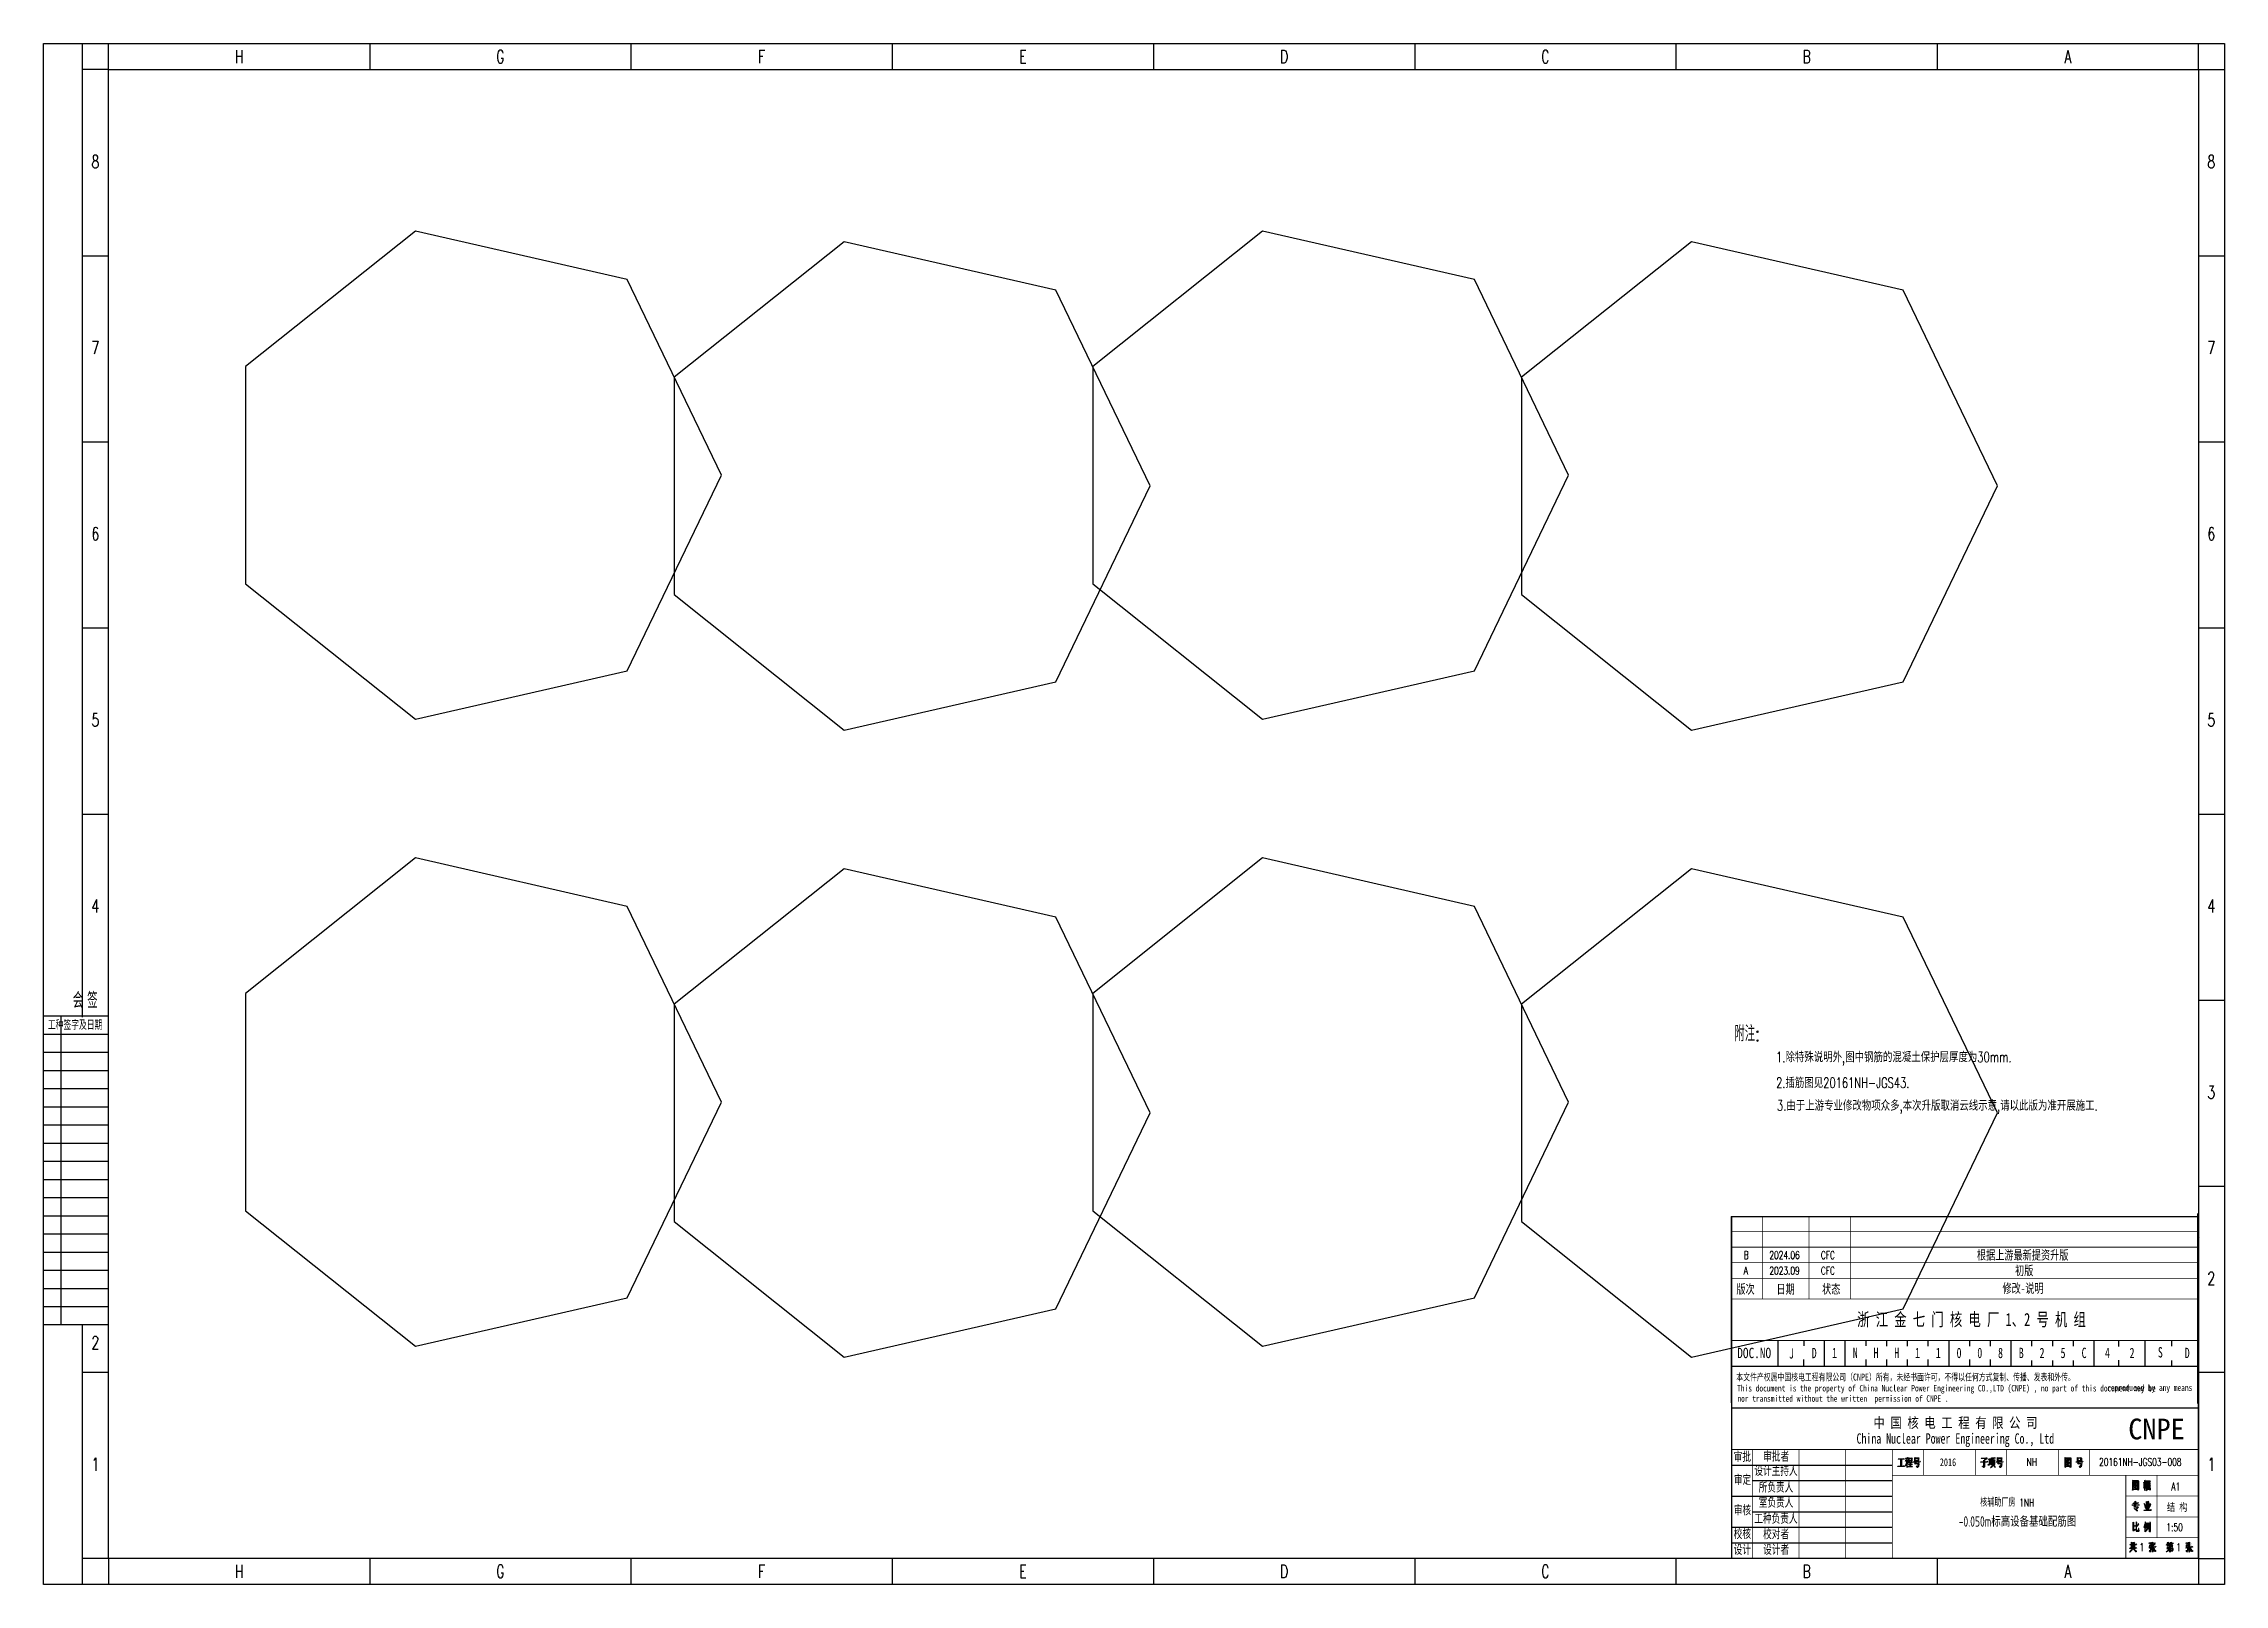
# Model space of a CAD drawing. Extents: x 207383 to 323108, y -93974 to -64274.
# Drawn here: x 207383 to 249433, y -93974 to -64274 of the extents above; entities that cross this region are included whole.
import ezdxf
from ezdxf.enums import TextEntityAlignment as Align

# ---------------------------------------------------------------- set-up
doc = ezdxf.new("R2010")
doc.units = 0
doc.linetypes.add('CONTINOUS', pattern=[0])
doc.layers.get('0').update_dxf_attribs({"linetype": 'CONTINUOUS'})
for name, color, linetype in [('1', 7, 'CONTINUOUS'), ('BORDER', 7, 'CONTINUOUS'), ('DIM', 3, 'CONTINUOUS'), ('PUB_TEXT', 7, 'CONTINUOUS'), ('TEXT', 4, 'CONTINUOUS'), ('TK', 4, 'CONTINUOUS'), ('图框', 4, 'CONTINOUS')]:
    doc.layers.add(name, color=color, linetype=linetype)
doc.styles.add('bine', font='binee.shx', dxfattribs={"width": 0.7, "bigfont": 'binec.shx'})
doc.styles.add('CHINESE-3', font='romand.shx', dxfattribs={"width": 0.8, "bigfont": 'ochinese.shx'})
doc.styles.add('HZ', font='TXT.shx', dxfattribs={"width": 0.7, "bigfont": 'hz.shx'})
doc.styles.add('RH', font='romans.shx', dxfattribs={"width": 0.7, "bigfont": 'hz.shx'})
doc.styles.add('romand', font='romand.shx', dxfattribs={"width": 0.7, "height": 200, "bigfont": 'OCHINESE.shx'})
doc.styles.add('TSSD_Dimension', font='Tssdeng.shx', dxfattribs={"width": 0.7, "bigfont": 'tssdchn.shx'})
doc.styles.add('宋体', font='', dxfattribs={"width": 0.7})
doc.styles.get('宋体').set_extended_font_data('SimSun')

msp = doc.modelspace()

# ---------------------------------------------------------------- texts
at = {"color": 2, "style": '宋体', "width": 0.7}
msp.add_text('浙 江 金 七 门 核 电 厂 1、2 号 机 组', height=250.01, dxfattribs=at).set_placement((242351, -88992))
at = {"color": 2, "linetype": 'Continuous', "attachment_point": 5, "style": '宋体'}
for s, width, insert, char_height in [('J', 288.75, (241084, -89522), 200), ('D', 338.02, (241523, -89514), 200), ('1', 338.02, (241916, -89513), 200), ('N', 338.02, (242316, -89513), 200), ('H', 5000.24, (242716, -89513), 200), ('H', 338.02, (243116, -89513), 200), ('1', 338.02, (243516, -89513), 200), ('1', 338.02, (243916, -89513), 200), ('0', 338.02, (244316, -89513), 200), ('B', 338.02, (245516, -89513), 200), ('2', 338.02, (245916, -89513), 200), ('5', 338.02, (246322, -89513), 200), ('C', 338.02, (246727, -89513), 200), ('4', 338.02, (247177, -89513), 200), ('2', 338.02, (247652, -89513), 200), ('S', 338.02, (248198, -89502), 200), ('D', 338.02, (248716, -89513), 200), ('2016', 865.48, (244103, -91620), 150)]:
    msp.add_mtext_dynamic_manual_height_columns(s, width=width, gutter_width=50, heights=[0], dxfattribs=dict(at, insert=insert, char_height=char_height))
at = {"color": 1, "linetype": 'Continuous', "char_height": 200, "attachment_point": 5, "style": '宋体'}
for s, insert in [('0', (244716, -89513)), ('8', (245116, -89513))]:
    msp.add_mtext_dynamic_manual_height_columns(s, width=200.01, gutter_width=2, heights=[0], dxfattribs=dict(at, insert=insert))
at = {"color": 2, "char_height": 170.01, "attachment_point": 1, "style": '宋体'}
for s, width, heights, insert in [('\\pi40.01311;审批', 400.02, [222], (239932, -91425)), ('\\pi185.94214;审批者', 859.81, [0], (240355, -91419)), ('\\pi42.32712;审定', 400.02, [0], (239932, -91869)), ('\\pi15.03637;设计主持人', 859.81, [0], (240355, -91695)), ('\\pi98.34053;所负责人', 859.81, [0], (240355, -92015)), ('\\pi41.66597;审核', 400.02, [0], (239932, -92455)), ('\\pi99.66282;室负责人', 859.81, [0], (240355, -92307)), ('\\pi39.35197;校核', 400.02, [0], (239932, -92911)), ('\\pi14.7058;工种负责人', 859.81, [0], (240355, -92617)), ('\\pi183.62813;校对者', 859.81, [221], (240355, -92916)), ('\\pi39.0214;设计', 400.02, [0], (239932, -93216)), ('\\pi184.61985;设计者', 859.81, [221], (240355, -93216))]:
    msp.add_mtext_dynamic_manual_height_columns(s, width=width, gutter_width=50, heights=heights, dxfattribs=dict(at, insert=insert))
at = {"layer": '1', "color": 2, "style": '宋体'}
for s, height, width, p in [('根据上游最新提资升版', 180, 0.7, (244661, -87713)), ('初版', 180, 0.7, (245396, -88013)), ('版次', 180, 0.7, (240024, -88370)), ('日期 ', 180, 0.7, (240797, -88370)), ('状态', 180, 0.7, (241676, -88370)), ('修改-说明', 180, 0.7, (245154, -88355)), ('DOC.NO', 200, 0.8, (240040, -89613)), ('中 国 核 电 工 程 有 限 公 司', 200.01, 0.8, (242666, -90957)), ('China Nuclear Power Engineering Co., Ltd', 200.01, 0.7, (242340, -91262))]:
    msp.add_text(s, height=height, dxfattribs=dict(at, width=width)).set_placement(p)
at = {"layer": '1', "color": 2, "ltscale": 0.8, "style": '宋体', "width": 0.7}
for s, height, p in [('本文件产权属中国核电工程有限公司（CNPE）所有，未经书面许可，不得以任何方式复制、传播、发表和外传。', 135.01, (240022, -90045)), ('This document is the property of China Nuclear Power Engineering CO.,LTD (CNPE) , no part of this document may be', 125.006, (240038, -90255)), ('nor transmitted without the written  permission of CNPE .', 125.01, (240043, -90454)), ('reproduced by any means , ', 125.01, (247171, -90245))]:
    msp.add_text(s, height=height, dxfattribs=at).set_placement(p)
at = {"layer": 'PUB_TEXT', "color": 2, "style": '宋体'}
msp.add_text('CNPE', height=400, dxfattribs=at).set_placement((247580, -91178))
at = {"layer": 'TEXT', "style": 'RH', "width": 0.7}
for s, height, p in [('附注:', 300, (239985, -83504)), ('1.除特殊说明外,图中钢筋的混凝土保护层厚度为30mm.', 200, (240789, -83908)), ('2.插筋图见20161NH-JGS43.', 200, (240789, -84404))]:
    msp.add_text(s, height=height, dxfattribs=at).set_placement(p)
msp.add_text('3.由于上游专业修改物项众多,本次升版取消云线示意,请以此版为准开展施工.', height=200, dxfattribs=at).set_placement((240806, -84902), align=Align.BOTTOM_LEFT)
at = {"layer": 'TK', "color": 2}
for s, style, width, p in [('A', 'romand', 0.7, (240165, -88002)), ('B', 'romand', 0.7, (240165, -87702)), ('2024.06', 'romand', 0.7, (240659, -87702)), ('2023.09', 'romand', 0.7, (240659, -88002)), ('CFC', 'romand', 0.7, (241653, -87702)), ('CFC', 'romand', 0.7, (241653, -88002)), ('NH', 'romand', 0.7, (245621, -91690)), ('结 构', 'CHINESE-3', 0.8, (248325, -92574))]:
    msp.add_text(s, height=150, dxfattribs=dict(at, style=style, width=width)).set_placement(p)
at = {"layer": 'TK', "color": 1, "width": 0.7}
for s, height, style, p in [('20161NH-JGS03-008', 150.01, 'romand', (247017, -91689)), ('A1', 150, 'romand', (248409, -92163)), ('核辅助厂房 1NH ', 150, 'RH', (244724, -92472)), ('-0.050m标高设备基础配筋图', 200.01, 'TSSD_Dimension', (244310, -92861)), ('1:50', 150, 'romand', (248315, -92948))]:
    msp.add_text(s, height=height, dxfattribs=dict(at, style=style)).set_placement(p)
at = {"layer": 'TK', "color": 4, "style": 'romand', "width": 0.7}
for p in [(247795, -93331), (248504, -93336)]:
    msp.add_text('1', height=150, dxfattribs=at).set_placement(p)

# ---------------------------------------------------------------- blocks, each defined once
blk = doc.blocks.new('会签')
at = {"color": 0}
for p, q in [((3629.69, -1305.73), (3604.69, -1305.73)), ((3611.37, -1424.73), (3611.37, -1305.73)), ((3629.69, -1312.73), (3604.69, -1312.73)), ((3629.69, -1319.73), (3604.69, -1319.73)), ((3629.69, -1326.73), (3604.69, -1326.73)), ((3629.69, -1333.73), (3604.69, -1333.73)), ((3629.69, -1340.73), (3604.69, -1340.73)), ((3629.69, -1347.73), (3604.69, -1347.73)), ((3629.69, -1354.73), (3604.69, -1354.73)), ((3629.69, -1361.73), (3604.69, -1361.73)), ((3629.69, -1368.73), (3604.69, -1368.73)), ((3629.69, -1375.73), (3604.69, -1375.73)), ((3629.69, -1382.73), (3604.69, -1382.73)), ((3629.69, -1389.73), (3604.69, -1389.73)), ((3629.69, -1396.73), (3604.69, -1396.73)), ((3629.69, -1403.73), (3604.69, -1403.73)), ((3629.69, -1410.73), (3604.69, -1410.73)), ((3629.69, -1417.73), (3604.69, -1417.73)), ((3629.69, -1424.73), (3604.69, -1424.73))]:
    blk.add_line(p, q, dxfattribs=at)
at = {"color": 0, "style": 'bine', "width": 0.7}
for s, height, p in [('会 签  ', 6, (3622.23, -1302.52)), ('工种签字及日期', 3.3, (3616.78, -1310.89))]:
    blk.add_text(s, height=height, dxfattribs=at).set_placement(p, align=Align.CENTER)
blk = doc.blocks.new('tk')
at = {"color": 4}
for p, q in [((677531, -69999), (719581, -69999)), ((677531, -99699), (677531, -69999)), ((678281, -88767), (678281, -69999)), ((678781, -70499), (678781, -69999)), ((683818, -69999), (683818, -70499)), ((688856, -69999), (688856, -70499)), ((693893, -69999), (693893, -70499)), ((698931, -69999), (698931, -70499)), ((703968, -69999), (703968, -70499)), ((709006, -69999), (709006, -70499)), ((714043, -69999), (714043, -70499)), ((719081, -70499), (719081, -69999)), ((719581, -69999), (719581, -99699)), ((678781, -70499), (678281, -70499)), ((678781, -70499), (719081, -70499)), ((678781, -99199), (678781, -70499)), ((719081, -70499), (719081, -99199)), ((719081, -70499), (719581, -70499)), ((678281, -74086), (678781, -74086)), ((719081, -74086), (719581, -74086)), ((678281, -77674), (678781, -77674)), ((719081, -77674), (719581, -77674)), ((678281, -81261), (678781, -81261)), ((719081, -81261), (719581, -81261)), ((678281, -84849), (678781, -84849)), ((719081, -84849), (719081, -99199)), ((719081, -84849), (719081, -99199)), ((719081, -84849), (719081, -99199)), ((719081, -84849), (719081, -99199)), ((719081, -84849), (719581, -84849)), ((719081, -88436), (719581, -88436)), ((719081, -92024), (719581, -92024)), ((678281, -99699), (678281, -94702)), ((678281, -95611), (678781, -95611)), ((719081, -95611), (719581, -95611)), ((678781, -99199), (678281, -99199)), ((719081, -99199), (678781, -99199)), ((678781, -99199), (678781, -99699)), ((683818, -99199), (683818, -99699)), ((688856, -99199), (688856, -99699)), ((693893, -99199), (693893, -99699)), ((698931, -99199), (698931, -99699)), ((703968, -99199), (703968, -99699)), ((709006, -99199), (709006, -99699)), ((709006, -99199), (709006, -99699)), ((714043, -99199), (714043, -99699)), ((719081, -99199), (719081, -99699)), ((719081, -99199), (719581, -99199)), ((719581, -99699), (677531, -99699))]:
    blk.add_line(p, q, dxfattribs=at)
at = {"color": 4, "xscale": 50, "yscale": 50, "zscale": 50}
blk.add_blockref('会签', (497299, -23462), dxfattribs=at)
at = {"color": 4, "style": 'HZ', "width": 0.7}
for s, p in [('H', (681300, -70374)), ('G', (686337, -70374)), ('F', (691375, -70374)), ('E', (696412, -70374)), ('D', (701450, -70374)), ('C', (706487, -70374)), ('B', (711525, -70374)), ('A', (716562, -70374)), ('8', (678529, -72398)), ('8', (719329, -72398)), ('7', (678529, -75986)), ('7', (719329, -75986)), ('6', (678529, -79573)), ('6', (719329, -79573)), ('5', (678529, -83161)), ('5', (719329, -83161)), ('4', (678529, -86748)), ('4', (719329, -86748)), ('3', (719329, -90336)), ('2', (719329, -93923)), ('2', (678529, -95164)), ('1', (678529, -97511)), ('1', (719329, -97511)), ('H', (681300, -99574)), ('G', (686337, -99574)), ('F', (691375, -99574)), ('E', (696412, -99574)), ('D', (701450, -99574)), ('C', (706487, -99574)), ('B', (711525, -99574)), ('A', (716562, -99574))]:
    blk.add_text(s, height=250, dxfattribs=at).set_placement(p, align=Align.CENTER)

# ---------------------------------------------------------------- hatches: boundary and pattern name
at = {"layer": '1'}
h = msp.add_hatch(color=2, dxfattribs=at)
h.paths.add_polyline_path([(243205, -91560), (243259, -91560), (243249, -91545), (243241, -91555), (243142, -91555), (243146, -91562), (243152, -91560), (243158, -91560), (243196, -91560), (243196, -91696), (243133, -91696), (243138, -91703), (243144, -91701), (243150, -91701), (243267, -91701), (243256, -91685), (243248, -91696), (243205, -91696)])
h.paths.add_polyline_path([(243317, -91634), (243317, -91620), (243317, -91614), (243322, -91621), (243325, -91628), (243328, -91635), (243329, -91637), (243332, -91644), (243335, -91642), (243336, -91641), (243337, -91633), (243335, -91625), (243335, -91625), (243331, -91620), (243326, -91616), (243319, -91612), (243317, -91610), (243317, -91594), (243342, -91594), (243332, -91581), (243326, -91590), (243317, -91590), (243317, -91548), (243326, -91546), (243332, -91545), (243337, -91544), (243338, -91544), (243331, -91529), (243327, -91532), (243322, -91536), (243315, -91540), (243311, -91541), (243304, -91544), (243298, -91547), (243292, -91549), (243287, -91550), (243285, -91550), (243285, -91554), (243293, -91553), (243300, -91552), (243305, -91550), (243310, -91550), (243310, -91590), (243280, -91590), (243285, -91596), (243290, -91594), (243308, -91594), (243307, -91601), (243305, -91610), (243303, -91618), (243301, -91627), (243299, -91636), (243297, -91644), (243294, -91652), (243292, -91660), (243289, -91667), (243286, -91675), (243282, -91684), (243281, -91686), (243282, -91689), (243290, -91676), (243293, -91669), (243297, -91662), (243300, -91654), (243303, -91647), (243306, -91638), (243308, -91630), (243310, -91625), (243309, -91636), (243309, -91695), (243309, -91702), (243309, -91709), (243309, -91716), (243309, -91721), (243318, -91716), (243318, -91712), (243317, -91708), (243317, -91696), (243317, -91689)])
h.paths.add_polyline_path([(243406, -91550), (243411, -91545), (243403, -91534), (243398, -91541), (243355, -91541), (243346, -91534), (243346, -91543), (243346, -91543), (243347, -91552), (243347, -91560), (243347, -91579), (243347, -91588), (243347, -91597), (243346, -91606), (243346, -91609), (243354, -91604), (243354, -91594), (243398, -91594), (243398, -91605), (243406, -91601), (243406, -91596), (243406, -91589), (243406, -91581), (243406, -91570)])
h.paths.add_polyline_path([(243354, -91545), (243398, -91545), (243398, -91590), (243354, -91590)], flags=16)
h.paths.add_polyline_path([(243379, -91624), (243415, -91624), (243406, -91610), (243399, -91620), (243339, -91620), (243343, -91626), (243349, -91624), (243372, -91624), (243372, -91661), (243342, -91661), (243347, -91667), (243352, -91665), (243372, -91665), (243372, -91704), (243330, -91704), (243335, -91711), (243340, -91709), (243346, -91708), (243419, -91708), (243409, -91694), (243402, -91704), (243379, -91704), (243379, -91665), (243412, -91665), (243403, -91651), (243396, -91661), (243379, -91661)])
h.paths.add_polyline_path([(243536, -91573), (243536, -91545), (243541, -91539), (243533, -91529), (243528, -91537), (243470, -91537), (243461, -91531), (243461, -91539), (243461, -91548), (243462, -91557), (243462, -91575), (243461, -91584), (243461, -91593), (243461, -91601), (243461, -91601), (243470, -91597), (243470, -91589), (243528, -91589), (243528, -91598), (243537, -91593), (243537, -91588), (243537, -91582)])
h.paths.add_polyline_path([(243470, -91541), (243528, -91541), (243528, -91585), (243470, -91585)], flags=16)
h.paths.add_polyline_path([(243487, -91615), (243564, -91615), (243554, -91600), (243546, -91610), (243434, -91610), (243438, -91617), (243444, -91615), (243477, -91615), (243475, -91624), (243473, -91632), (243472, -91635), (243468, -91642), (243465, -91646), (243472, -91657), (243477, -91650), (243531, -91650), (243530, -91664), (243528, -91675), (243526, -91684), (243524, -91692), (243522, -91697), (243520, -91700), (243516, -91701), (243511, -91701), (243505, -91700), (243498, -91697), (243491, -91695), (243491, -91698), (243498, -91703), (243503, -91708), (243507, -91714), (243509, -91719), (243509, -91721), (243516, -91718), (243521, -91715), (243522, -91714), (243527, -91709), (243530, -91705), (243532, -91701), (243533, -91696), (243535, -91689), (243537, -91679), (243538, -91667), (243540, -91655), (243546, -91649), (243537, -91636), (243530, -91646), (243479, -91646)])
h = msp.add_hatch(color=2, dxfattribs=at)
h.paths.add_polyline_path([(244805, -91699), (244805, -91617), (244866, -91617), (244853, -91599), (244844, -91613), (244805, -91613), (244805, -91597), (244812, -91592), (244806, -91587), (244813, -91581), (244818, -91576), (244824, -91570), (244829, -91566), (244833, -91562), (244838, -91558), (244845, -91553), (244851, -91551), (244855, -91550), (244844, -91531), (244835, -91541), (244746, -91541), (244750, -91548), (244756, -91546), (244762, -91545), (244836, -91545), (244804, -91585), (244796, -91577), (244796, -91604), (244796, -91613), (244732, -91613), (244737, -91620), (244743, -91618), (244749, -91617), (244796, -91617), (244796, -91688), (244795, -91697), (244792, -91699), (244788, -91698), (244782, -91698), (244774, -91696), (244771, -91696), (244771, -91700), (244778, -91704), (244784, -91708), (244788, -91713), (244790, -91719), (244790, -91721), (244796, -91718), (244801, -91713), (244804, -91707)])
h.paths.add_polyline_path([(244952, -91580), (244995, -91580), (244995, -91670), (245003, -91663), (245003, -91654), (245002, -91636), (245002, -91583), (245008, -91578), (244998, -91567), (244993, -91576), (244967, -91576), (244970, -91565), (244973, -91556), (244975, -91548), (244977, -91543), (244977, -91542), (245014, -91542), (245004, -91528), (244996, -91538), (244932, -91538), (244937, -91545), (244943, -91543), (244948, -91542), (244967, -91542), (244966, -91548), (244965, -91556), (244964, -91566), (244963, -91576), (244952, -91576), (244943, -91569), (244944, -91577), (244944, -91586), (244944, -91604), (244944, -91613), (244944, -91632), (244944, -91642), (244944, -91651), (244944, -91659), (244944, -91667), (244943, -91673), (244952, -91665)])
h.paths.add_polyline_path([(244924, -91653), (244933, -91647), (244935, -91646), (244934, -91642), (244913, -91652), (244913, -91561), (244936, -91561), (244927, -91548), (244920, -91557), (244882, -91557), (244887, -91564), (244893, -91562), (244898, -91561), (244905, -91561), (244905, -91656), (244896, -91660), (244889, -91663), (244884, -91665), (244881, -91666), (244880, -91666), (244887, -91682), (244890, -91677), (244894, -91673), (244897, -91671), (244900, -91669), (244904, -91666), (244910, -91662), (244916, -91658)])
h.paths.add_polyline_path([(244973, -91672), (244974, -91667), (244975, -91660), (244976, -91653), (244976, -91644), (244977, -91634), (244977, -91623), (244977, -91611), (244982, -91605), (244969, -91595), (244969, -91604), (244969, -91622), (244969, -91640), (244968, -91648), (244967, -91658), (244966, -91667), (244964, -91675), (244961, -91682), (244959, -91687), (244956, -91692), (244953, -91696), (244948, -91701), (244943, -91706), (244936, -91711), (244930, -91715), (244925, -91718), (244927, -91721), (244934, -91717), (244941, -91713), (244946, -91709), (244952, -91706), (244956, -91702), (244958, -91700), (244963, -91694), (244967, -91688), (244970, -91680)])
h.paths.add_polyline_path([(244996, -91684), (244990, -91679), (244983, -91673), (244978, -91669), (244976, -91671), (244982, -91679), (244987, -91685), (244991, -91691), (244994, -91695), (244998, -91702), (245002, -91708), (245004, -91713), (245008, -91718), (245011, -91713), (245011, -91705), (245008, -91697), (245008, -91696), (245005, -91693), (245001, -91689)])
h.paths.add_polyline_path([(245135, -91573), (245135, -91545), (245140, -91539), (245132, -91529), (245126, -91537), (245069, -91537), (245060, -91531), (245060, -91539), (245060, -91548), (245060, -91584), (245060, -91593), (245060, -91601), (245060, -91601), (245069, -91597), (245069, -91589), (245127, -91589), (245127, -91598), (245136, -91593), (245135, -91588), (245135, -91582)])
h.paths.add_polyline_path([(245069, -91541), (245127, -91541), (245127, -91585), (245069, -91585)], flags=16)
h.paths.add_polyline_path([(245086, -91615), (245163, -91615), (245152, -91600), (245145, -91610), (245032, -91610), (245037, -91617), (245042, -91615), (245076, -91615), (245074, -91624), (245072, -91632), (245071, -91635), (245067, -91642), (245064, -91646), (245071, -91657), (245076, -91650), (245130, -91650), (245128, -91664), (245127, -91675), (245125, -91684), (245123, -91692), (245121, -91697), (245119, -91699), (245119, -91700), (245115, -91701), (245110, -91701), (245104, -91700), (245097, -91697), (245090, -91695), (245090, -91698), (245097, -91703), (245102, -91708), (245106, -91714), (245108, -91719), (245108, -91721), (245115, -91718), (245120, -91715), (245121, -91714), (245126, -91709), (245129, -91705), (245131, -91701), (245132, -91696), (245134, -91689), (245135, -91679), (245137, -91667), (245139, -91655), (245144, -91649), (245136, -91636), (245129, -91646), (245077, -91646)])
h = msp.add_hatch(color=2, dxfattribs=at)
h.paths.add_polyline_path([(246469, -91686), (246469, -91544), (246473, -91539), (246465, -91529), (246460, -91536), (246369, -91536), (246359, -91529), (246360, -91538), (246360, -91547), (246360, -91704), (246360, -91713), (246359, -91721), (246368, -91716), (246368, -91701), (246461, -91701), (246461, -91719), (246470, -91712), (246470, -91704), (246470, -91695)])
h.paths.add_polyline_path([(246368, -91647), (246374, -91644), (246380, -91641), (246385, -91637), (246391, -91633), (246396, -91629), (246401, -91624), (246407, -91619), (246412, -91614), (246412, -91613), (246417, -91619), (246422, -91624), (246427, -91629), (246432, -91634), (246437, -91638), (246443, -91641), (246449, -91643), (246451, -91637), (246457, -91633), (246459, -91632), (246459, -91629), (246452, -91628), (246446, -91627), (246439, -91624), (246434, -91622), (246428, -91618), (246424, -91614), (246419, -91609), (246417, -91606), (246422, -91599), (246426, -91592), (246430, -91586), (246433, -91581), (246437, -91575), (246442, -91571), (246445, -91570), (246435, -91555), (246429, -91563), (246400, -91563), (246404, -91556), (246405, -91554), (246409, -91549), (246398, -91541), (246461, -91541), (246461, -91697), (246368, -91697)], flags=16)
h.paths.add_polyline_path([(246390, -91665), (246390, -91662), (246406, -91665), (246413, -91666), (246418, -91667), (246423, -91669), (246426, -91670), (246430, -91673), (246434, -91679), (246435, -91686), (246434, -91689), (246432, -91692), (246426, -91687), (246425, -91686), (246422, -91683), (246418, -91679), (246412, -91676), (246406, -91673), (246399, -91669)], flags=0)
h.paths.add_polyline_path([(246368, -91644), (246368, -91541), (246397, -91541), (246396, -91547), (246395, -91555), (246392, -91564), (246390, -91569), (246388, -91577), (246385, -91585), (246381, -91592), (246378, -91600), (246375, -91607), (246376, -91609), (246380, -91603), (246384, -91596), (246388, -91589), (246392, -91582), (246395, -91574), (246396, -91572), (246398, -91580), (246401, -91588), (246404, -91596), (246407, -91604), (246408, -91606), (246404, -91611), (246400, -91616), (246395, -91621), (246390, -91626), (246385, -91631), (246379, -91636), (246373, -91640)], flags=16)
h.paths.add_polyline_path([(246402, -91635), (246403, -91631), (246406, -91632), (246413, -91635), (246419, -91637), (246423, -91640), (246427, -91645), (246427, -91653), (246426, -91658), (246422, -91655), (246419, -91651), (246414, -91646), (246409, -91641)], flags=0)
h.paths.add_polyline_path([(246412, -91600), (246409, -91594), (246406, -91588), (246403, -91580), (246399, -91571), (246398, -91567), (246429, -91567), (246426, -91576), (246422, -91583), (246418, -91590), (246415, -91596)], flags=16)
h.paths.add_polyline_path([(246675, -91573), (246675, -91545), (246680, -91539), (246672, -91529), (246667, -91537), (246609, -91537), (246600, -91531), (246600, -91539), (246601, -91548), (246601, -91584), (246600, -91593), (246600, -91601), (246600, -91601), (246609, -91597), (246609, -91589), (246667, -91589), (246667, -91598), (246676, -91593), (246676, -91588), (246676, -91582)])
h.paths.add_polyline_path([(246609, -91541), (246667, -91541), (246667, -91585), (246609, -91585)], flags=16)
h.paths.add_polyline_path([(246626, -91615), (246703, -91615), (246693, -91600), (246685, -91610), (246573, -91610), (246577, -91617), (246583, -91615), (246616, -91615), (246614, -91624), (246612, -91632), (246611, -91635), (246607, -91642), (246604, -91646), (246611, -91657), (246617, -91650), (246670, -91650), (246668, -91664), (246667, -91675), (246665, -91684), (246663, -91692), (246661, -91697), (246659, -91700), (246655, -91701), (246650, -91701), (246644, -91700), (246637, -91697), (246630, -91695), (246630, -91698), (246637, -91703), (246642, -91708), (246646, -91714), (246648, -91719), (246648, -91721), (246655, -91718), (246660, -91715), (246661, -91714), (246666, -91709), (246669, -91705), (246671, -91701), (246672, -91696), (246674, -91689), (246676, -91679), (246677, -91667), (246679, -91655), (246685, -91649), (246676, -91636), (246669, -91646), (246618, -91646)])
h = msp.add_hatch(color=2, dxfattribs=at)
h.paths.add_polyline_path([(247774, -91984), (247778, -91979), (247770, -91969), (247765, -91976), (247673, -91976), (247664, -91969), (247664, -91978), (247665, -91987), (247665, -91996), (247665, -92000), (247665, -92126), (247665, -92135), (247665, -92144), (247664, -92153), (247664, -92160), (247673, -92155), (247673, -92141), (247766, -92141), (247766, -92159), (247775, -92152), (247775, -92144), (247774, -92135), (247774, -92126), (247774, -92122)])
h.paths.add_polyline_path([(247673, -91980), (247702, -91980), (247766, -91980), (247766, -92137), (247673, -92137), (247673, -92087)], flags=16)
h.paths.add_polyline_path([(247678, -92080), (247684, -92076), (247690, -92071), (247695, -92066), (247700, -92061), (247705, -92056), (247709, -92051), (247713, -92046), (247712, -92043), (247708, -92035), (247705, -92028), (247703, -92020), (247701, -92012), (247700, -92014), (247697, -92022), (247693, -92029), (247689, -92036), (247685, -92042), (247681, -92049), (247679, -92047), (247679, -92047), (247683, -92040), (247686, -92032), (247689, -92024), (247692, -92017), (247695, -92009), (247696, -92004), (247699, -91995), (247701, -91987), (247702, -91981), (247704, -91981), (247714, -91989), (247710, -91994), (247708, -91996), (247705, -92003), (247734, -92003), (247739, -91995), (247749, -92010), (247747, -92010), (247742, -92015), (247738, -92021), (247735, -92026), (247731, -92032), (247727, -92039), (247722, -92046), (247724, -92049), (247728, -92054), (247733, -92058), (247738, -92062), (247744, -92064), (247750, -92066), (247757, -92068), (247764, -92069), (247764, -92072), (247761, -92073), (247756, -92077), (247753, -92083), (247748, -92081), (247742, -92077), (247737, -92074), (247731, -92069), (247726, -92064), (247722, -92059), (247717, -92053), (247716, -92054), (247711, -92059), (247706, -92064), (247701, -92069), (247696, -92073), (247690, -92077), (247685, -92081), (247679, -92084), (247673, -92087), (247673, -92083)], flags=0)
h.paths.add_polyline_path([(247707, -92075), (247707, -92071), (247711, -92072), (247718, -92075), (247724, -92077), (247728, -92080), (247732, -92085), (247732, -92093), (247730, -92098), (247726, -92095), (247724, -92091), (247719, -92086), (247713, -92081)], flags=0)
h.paths.add_polyline_path([(247695, -92102), (247703, -92103), (247711, -92104), (247717, -92106), (247723, -92107), (247727, -92109), (247731, -92110), (247734, -92113), (247738, -92119), (247739, -92126), (247739, -92129), (247736, -92132), (247731, -92127), (247730, -92126), (247727, -92123), (247722, -92119), (247717, -92116), (247711, -92113), (247703, -92109), (247695, -92105)], flags=0)
h.paths.add_polyline_path([(247717, -92040), (247714, -92034), (247711, -92028), (247707, -92020), (247704, -92010), (247703, -92007), (247734, -92007), (247730, -92015), (247727, -92023), (247723, -92030), (247719, -92036)], flags=0)
h = msp.add_hatch(color=2, dxfattribs=at)
h.paths.add_polyline_path([(247907, -91982), (247912, -91976), (247900, -91967), (247900, -91972), (247900, -91980), (247900, -91989), (247900, -92000), (247900, -92009), (247887, -92009), (247880, -92003), (247880, -92009), (247880, -92016), (247880, -92024), (247880, -92034), (247880, -92045), (247880, -92055), (247880, -92066), (247880, -92076), (247880, -92085), (247880, -92094), (247880, -92102), (247880, -92110), (247880, -92118), (247887, -92112), (247887, -92013), (247900, -92013), (247900, -92113), (247900, -92120), (247900, -92128), (247900, -92136), (247900, -92146), (247900, -92156), (247900, -92164), (247908, -92159), (247907, -92150), (247907, -92141), (247907, -92132), (247907, -92123), (247907, -92116), (247907, -92013), (247919, -92013), (247919, -92096), (247917, -92100), (247912, -92100), (247908, -92099), (247908, -92102), (247914, -92106), (247917, -92113), (247917, -92115), (247922, -92110), (247926, -92104), (247926, -92096), (247926, -92015), (247930, -92011), (247923, -92001), (247918, -92009), (247907, -92009)])
h.paths.add_polyline_path([(248001, -91975), (247994, -91985), (247927, -91985), (247932, -91991), (247938, -91989), (247944, -91989), (248010, -91989)])
h.paths.add_polyline_path([(247952, -92015), (247985, -92015), (247985, -92041), (247952, -92041), (247952, -92045), (247985, -92045), (247985, -92057), (247993, -92051), (247992, -92044), (247992, -92036), (247992, -92026), (247992, -92019), (247996, -92013), (247988, -92003), (247983, -92010), (247952, -92010), (247944, -92004), (247944, -92013), (247944, -92022), (247944, -92030), (247944, -92031), (247944, -92040), (247944, -92049), (247944, -92058), (247944, -92060), (247952, -92056), (247952, -92045), (247952, -92041)])
h.paths.add_polyline_path([(248002, -92077), (248006, -92073), (247998, -92061), (247993, -92069), (247943, -92069), (247934, -92063), (247935, -92069), (247935, -92076), (247935, -92085), (247935, -92095), (247935, -92107), (247935, -92108), (247935, -92118), (247935, -92128), (247935, -92137), (247935, -92146), (247935, -92154), (247934, -92161), (247934, -92162), (247943, -92157), (247943, -92141), (247994, -92141), (247994, -92160), (248003, -92153), (248002, -92144), (248002, -92136), (248002, -92127), (248002, -92122)])
h.paths.add_polyline_path([(247943, -92073), (247964, -92073), (247964, -92102), (247943, -92102)], flags=16)
h.paths.add_polyline_path([(247943, -92106), (247964, -92106), (247964, -92137), (247943, -92137)], flags=16)
h.paths.add_polyline_path([(247971, -92073), (247994, -92073), (247994, -92102), (247971, -92102)], flags=16)
h.paths.add_polyline_path([(247971, -92106), (247994, -92106), (247994, -92137), (247971, -92137)], flags=16)
h = msp.add_hatch(color=2, dxfattribs=at)
h.paths.add_polyline_path([(247710, -92463), (247711, -92454), (247712, -92447), (247792, -92447), (247781, -92432), (247772, -92443), (247713, -92443), (247714, -92434), (247716, -92425), (247717, -92417), (247718, -92411), (247774, -92411), (247764, -92396), (247756, -92407), (247718, -92407), (247720, -92398), (247721, -92390), (247722, -92382), (247726, -92377), (247714, -92367), (247713, -92373), (247713, -92380), (247712, -92389), (247711, -92400), (247710, -92407), (247672, -92407), (247676, -92414), (247682, -92412), (247688, -92411), (247710, -92411), (247708, -92421), (247707, -92430), (247706, -92438), (247705, -92443), (247656, -92443), (247661, -92450), (247666, -92448), (247672, -92447), (247704, -92447), (247702, -92459), (247701, -92468), (247700, -92472), (247696, -92479), (247694, -92481), (247702, -92491), (247706, -92484), (247757, -92484), (247752, -92493), (247748, -92501), (247744, -92508), (247740, -92515), (247736, -92521), (247733, -92526), (247732, -92528), (247727, -92525), (247722, -92522), (247710, -92516), (247704, -92513), (247699, -92511), (247698, -92515), (247706, -92521), (247713, -92527), (247719, -92532), (247724, -92537), (247729, -92542), (247733, -92546), (247736, -92550), (247738, -92552), (247743, -92560), (247747, -92561), (247748, -92559), (247749, -92551), (247748, -92545), (247746, -92540), (247741, -92534), (247735, -92530), (247740, -92523), (247745, -92517), (247750, -92511), (247754, -92505), (247756, -92502), (247762, -92495), (247767, -92491), (247772, -92488), (247773, -92488), (247763, -92471), (247758, -92479), (247707, -92479), (247708, -92472)])
h.paths.add_polyline_path([(247917, -92477), (247916, -92473), (247913, -92467), (247910, -92461), (247907, -92453), (247903, -92445), (247898, -92435), (247892, -92425), (247888, -92416), (247886, -92418), (247890, -92429), (247893, -92440), (247896, -92449), (247899, -92458), (247901, -92466), (247903, -92474), (247906, -92486), (247907, -92491), (247909, -92501), (247912, -92506), (247915, -92505), (247915, -92503), (247918, -92496), (247919, -92488), (247918, -92481)], flags=17)
h.paths.add_polyline_path([(247968, -92388), (247974, -92381), (247960, -92372), (247960, -92383), (247960, -92392), (247960, -92400), (247960, -92542), (247936, -92542), (247936, -92388), (247942, -92382), (247928, -92373), (247928, -92383), (247928, -92392), (247928, -92400), (247928, -92542), (247879, -92542), (247884, -92549), (247890, -92547), (247896, -92547), (248018, -92547), (248006, -92529), (247996, -92542), (247968, -92542), (247968, -92515), (247971, -92510), (247975, -92505), (247978, -92499), (247981, -92493), (247985, -92486), (247988, -92478), (247992, -92470), (247995, -92462), (247999, -92453), (248003, -92444), (248006, -92435), (248013, -92431), (247998, -92416), (247996, -92424), (247995, -92432), (247991, -92448), (247989, -92456), (247986, -92464), (247984, -92472), (247981, -92480), (247977, -92488), (247974, -92496), (247968, -92508)])
h = msp.add_hatch(color=2, dxfattribs=at)
h.paths.add_polyline_path([(247694, -92935), (247700, -92931), (247706, -92926), (247714, -92921), (247721, -92915), (247722, -92915), (247722, -92911), (247683, -92931), (247683, -92849), (247724, -92849), (247714, -92835), (247707, -92845), (247683, -92845), (247683, -92789), (247688, -92782), (247674, -92773), (247674, -92779), (247674, -92787), (247675, -92795), (247675, -92814), (247675, -92826), (247675, -92925), (247674, -92934), (247672, -92936), (247679, -92951), (247682, -92947), (247685, -92944), (247689, -92940)])
h.paths.add_polyline_path([(247788, -92941), (247790, -92936), (247786, -92931), (247784, -92924), (247782, -92918), (247782, -92909), (247781, -92899), (247781, -92895), (247778, -92895), (247778, -92908), (247777, -92918), (247777, -92925), (247776, -92930), (247776, -92931), (247772, -92937), (247770, -92938), (247746, -92938), (247740, -92936), (247738, -92929), (247738, -92928), (247738, -92863), (247744, -92858), (247750, -92852), (247755, -92847), (247760, -92842), (247764, -92837), (247767, -92834), (247773, -92827), (247779, -92822), (247783, -92820), (247785, -92819), (247773, -92803), (247771, -92809), (247767, -92816), (247763, -92824), (247760, -92829), (247756, -92835), (247752, -92842), (247747, -92848), (247742, -92853), (247738, -92858), (247738, -92788), (247744, -92781), (247730, -92771), (247730, -92779), (247730, -92788), (247730, -92797), (247730, -92933), (247731, -92941), (247734, -92946), (247739, -92949), (247743, -92949), (247773, -92949), (247780, -92948), (247784, -92946)])
h.paths.add_polyline_path([(247907, -92929), (247907, -92836), (247911, -92830), (247904, -92825), (247905, -92820), (247907, -92814), (247909, -92806), (247912, -92796), (247916, -92784), (247916, -92783), (247921, -92779), (247908, -92770), (247907, -92776), (247906, -92784), (247904, -92793), (247902, -92802), (247900, -92812), (247898, -92820), (247895, -92827), (247893, -92835), (247890, -92843), (247887, -92851), (247884, -92860), (247881, -92868), (247880, -92872), (247882, -92873), (247885, -92868), (247888, -92862), (247892, -92855), (247895, -92847), (247900, -92837), (247900, -92937), (247899, -92946), (247899, -92957), (247899, -92962), (247908, -92956), (247907, -92947), (247907, -92938)])
h.paths.add_polyline_path([(247945, -92800), (247974, -92800), (247964, -92786), (247957, -92796), (247918, -92796), (247922, -92802), (247928, -92800), (247936, -92800), (247935, -92807), (247934, -92815), (247933, -92824), (247931, -92833), (247929, -92839), (247925, -92855), (247923, -92863), (247920, -92871), (247917, -92879), (247914, -92887), (247912, -92891), (247914, -92892), (247919, -92885), (247922, -92877), (247926, -92870), (247928, -92864), (247932, -92872), (247934, -92880), (247935, -92886), (247938, -92892), (247940, -92888), (247942, -92880), (247940, -92874), (247937, -92868), (247932, -92863), (247929, -92861), (247932, -92853), (247934, -92845), (247936, -92839), (247956, -92839), (247955, -92849), (247953, -92858), (247952, -92867), (247950, -92875), (247948, -92883), (247947, -92886), (247945, -92895), (247942, -92903), (247939, -92910), (247935, -92918), (247933, -92922), (247929, -92929), (247925, -92935), (247920, -92941), (247916, -92947), (247910, -92952), (247911, -92955), (247917, -92950), (247922, -92945), (247927, -92940), (247932, -92935), (247932, -92935), (247936, -92930), (247939, -92924), (247943, -92917), (247947, -92908), (247950, -92902), (247952, -92896), (247954, -92889), (247957, -92881), (247959, -92873), (247961, -92864), (247962, -92855), (247964, -92844), (247964, -92842), (247969, -92837), (247960, -92826), (247955, -92835), (247938, -92835), (247940, -92824), (247942, -92815), (247944, -92807)])
h.paths.add_polyline_path([(247983, -92821), (247988, -92815), (247975, -92807), (247976, -92815), (247976, -92824), (247976, -92892), (247976, -92902), (247975, -92914), (247975, -92916), (247984, -92910), (247983, -92898), (247983, -92888)])
h.paths.add_polyline_path([(248006, -92786), (248011, -92781), (247998, -92772), (247998, -92783), (247998, -92793), (247998, -92801), (247998, -92808), (247998, -92933), (247996, -92941), (247994, -92941), (247989, -92942), (247983, -92941), (247977, -92941), (247977, -92944), (247984, -92947), (247989, -92951), (247992, -92957), (247994, -92961), (247999, -92958), (248003, -92953), (248005, -92945), (248006, -92937)])
h = msp.add_hatch(color=2, dxfattribs=at)
h.paths.add_polyline_path([(247657, -93301), (247663, -93297), (247651, -93283), (247649, -93288), (247646, -93294), (247642, -93302), (247637, -93311), (247633, -93317), (247629, -93322), (247625, -93328), (247620, -93334), (247615, -93340), (247609, -93345), (247604, -93351), (247605, -93354), (247611, -93350), (247616, -93345), (247621, -93341), (247632, -93330), (247636, -93326), (247640, -93321), (247645, -93315), (247651, -93308)])
h.paths.add_polyline_path([(247722, -93319), (247719, -93315), (247714, -93311), (247708, -93307), (247702, -93302), (247694, -93297), (247685, -93291), (247682, -93289), (247681, -93292), (247688, -93299), (247694, -93305), (247699, -93310), (247704, -93316), (247709, -93321), (247712, -93327), (247716, -93332), (247717, -93333), (247722, -93342), (247726, -93346), (247729, -93344), (247729, -93343), (247730, -93335), (247728, -93327), (247727, -93324), (247725, -93322)])
h.paths.add_polyline_path([(247725, -93195), (247718, -93205), (247697, -93205), (247697, -93175), (247701, -93170), (247688, -93161), (247688, -93166), (247688, -93173), (247688, -93182), (247689, -93193), (247689, -93205), (247652, -93205), (247652, -93173), (247657, -93167), (247643, -93159), (247644, -93166), (247644, -93174), (247644, -93183), (247644, -93205), (247610, -93205), (247615, -93212), (247620, -93210), (247626, -93209), (247644, -93209), (247644, -93273), (247602, -93273), (247607, -93280), (247613, -93278), (247619, -93278), (247739, -93278), (247729, -93263), (247721, -93273), (247697, -93273), (247697, -93209), (247735, -93209)])
h.paths.add_polyline_path([(247689, -93209), (247689, -93273), (247652, -93273), (247652, -93209)], flags=17)
h.paths.add_polyline_path([(247996, -93224), (248016, -93224), (248016, -93234), (248024, -93230), (248024, -93223), (248024, -93215), (248024, -93207), (248024, -93183), (248028, -93178), (248020, -93168), (248015, -93177), (247979, -93177), (247983, -93183), (247990, -93181), (248016, -93181), (248016, -93220), (247996, -93220), (247988, -93213), (247987, -93225), (247987, -93235), (247986, -93243), (247985, -93250), (247985, -93251), (247983, -93260), (247980, -93264), (247988, -93274), (247993, -93266), (248013, -93266), (248012, -93276), (248011, -93285), (248010, -93294), (248010, -93302), (248009, -93308), (248007, -93319), (248004, -93326), (248002, -93328), (247995, -93329), (247993, -93328), (247987, -93327), (247983, -93326), (247982, -93330), (247989, -93334), (247993, -93339), (247995, -93345), (247996, -93350), (248003, -93345), (248008, -93340), (248011, -93334), (248012, -93333), (248014, -93325), (248016, -93317), (248017, -93308), (248018, -93301), (248018, -93293), (248019, -93284), (248020, -93274), (248020, -93270), (248024, -93264), (248016, -93253), (248011, -93262), (247992, -93262)])
h.paths.add_polyline_path([(248052, -93176), (248058, -93169), (248044, -93160), (248044, -93164), (248044, -93169), (248044, -93183), (248045, -93191), (248045, -93251), (248021, -93251), (248025, -93258), (248031, -93255), (248045, -93255), (248045, -93323), (248044, -93332), (248041, -93338), (248046, -93354), (248049, -93349), (248052, -93344), (248056, -93338), (248061, -93333), (248066, -93326), (248073, -93320), (248076, -93317), (248074, -93313), (248052, -93329), (248052, -93255), (248062, -93255), (248064, -93264), (248065, -93272), (248067, -93280), (248070, -93288), (248072, -93296), (248075, -93304), (248078, -93311), (248082, -93318), (248086, -93325), (248090, -93331), (248094, -93337), (248098, -93343), (248100, -93337), (248105, -93333), (248112, -93332), (248113, -93332), (248113, -93328), (248108, -93326), (248104, -93324), (248100, -93320), (248095, -93316), (248091, -93311), (248087, -93306), (248083, -93299), (248079, -93292), (248076, -93284), (248072, -93276), (248069, -93266), (248065, -93256), (248065, -93255), (248110, -93255), (248099, -93239), (248091, -93251), (248052, -93251)])
h.paths.add_polyline_path([(248090, -93172), (248083, -93188), (248080, -93195), (248076, -93202), (248076, -93203), (248072, -93209), (248068, -93215), (248064, -93222), (248059, -93228), (248053, -93235), (248054, -93238), (248059, -93233), (248064, -93227), (248069, -93222), (248079, -93211), (248082, -93206), (248089, -93198), (248095, -93193), (248099, -93190), (248100, -93190)], flags=17)
h.paths.add_polyline_path([(248350, -93175), (248354, -93169), (248355, -93167), (248344, -93157), (248342, -93165), (248339, -93173), (248336, -93180), (248333, -93188), (248329, -93195), (248325, -93202), (248321, -93209), (248317, -93214), (248318, -93218), (248324, -93212), (248328, -93207), (248332, -93203), (248336, -93196), (248341, -93190), (248342, -93188), (248349, -93188), (248353, -93196), (248355, -93202), (248357, -93211), (248357, -93213), (248360, -93215), (248362, -93213), (248365, -93206), (248364, -93202), (248361, -93196), (248356, -93191), (248353, -93188), (248386, -93188), (248376, -93173), (248369, -93183), (248344, -93183)])
h.paths.add_polyline_path([(248436, -93173), (248429, -93183), (248400, -93183), (248405, -93175), (248409, -93170), (248411, -93168), (248399, -93158), (248397, -93165), (248395, -93173), (248392, -93182), (248392, -93182), (248389, -93189), (248386, -93196), (248382, -93203), (248378, -93211), (248376, -93213), (248378, -93216), (248383, -93209), (248387, -93204), (248389, -93201), (248393, -93195), (248397, -93188), (248406, -93188), (248409, -93196), (248411, -93202), (248413, -93210), (248414, -93213), (248417, -93214), (248419, -93212), (248421, -93204), (248419, -93199), (248416, -93194), (248410, -93189), (248409, -93188), (248446, -93188)])
h.paths.add_polyline_path([(248428, -93246), (248428, -93228), (248432, -93224), (248424, -93213), (248418, -93221), (248332, -93221), (248336, -93227), (248342, -93226), (248348, -93225), (248380, -93225), (248380, -93251), (248348, -93251), (248340, -93242), (248338, -93252), (248337, -93261), (248335, -93270), (248334, -93277), (248333, -93279), (248328, -93284), (248337, -93294), (248341, -93286), (248370, -93286), (248366, -93293), (248362, -93300), (248358, -93306), (248353, -93312), (248349, -93317), (248344, -93322), (248333, -93331), (248328, -93335), (248322, -93339), (248317, -93343), (248313, -93346), (248313, -93348), (248320, -93345), (248326, -93342), (248331, -93339), (248337, -93335), (248342, -93332), (248348, -93328), (248351, -93325), (248356, -93320), (248361, -93315), (248366, -93310), (248370, -93304), (248374, -93297), (248378, -93290), (248380, -93287), (248380, -93334), (248380, -93342), (248379, -93350), (248379, -93352), (248388, -93348), (248388, -93339), (248387, -93330), (248387, -93286), (248431, -93286), (248429, -93299), (248428, -93308), (248427, -93314), (248427, -93315), (248423, -93320), (248419, -93320), (248413, -93318), (248405, -93315), (248404, -93315), (248404, -93318), (248411, -93324), (248416, -93329), (248419, -93334), (248419, -93338), (248425, -93336), (248427, -93334), (248432, -93329), (248432, -93328), (248435, -93321), (248435, -93318), (248436, -93312), (248437, -93303), (248438, -93292), (248439, -93290), (248444, -93285), (248436, -93273), (248430, -93282), (248387, -93282), (248387, -93255), (248420, -93255), (248420, -93265), (248428, -93260), (248428, -93255)])
h.paths.add_polyline_path([(248420, -93251), (248387, -93251), (248387, -93225), (248420, -93225)], flags=16)
h.paths.add_polyline_path([(248380, -93255), (248380, -93282), (248341, -93282), (248343, -93272), (248345, -93263), (248347, -93255)], flags=16)
h.paths.add_polyline_path([(248734, -93264), (248726, -93253), (248721, -93262), (248702, -93262), (248706, -93224), (248726, -93224), (248726, -93234), (248734, -93230), (248734, -93223), (248734, -93215), (248734, -93207), (248734, -93183), (248738, -93178), (248730, -93168), (248725, -93177), (248689, -93177), (248693, -93183), (248700, -93181), (248726, -93181), (248726, -93220), (248706, -93220), (248698, -93213), (248697, -93225), (248697, -93235), (248696, -93243), (248695, -93250), (248695, -93251), (248693, -93260), (248690, -93264), (248698, -93274), (248703, -93266), (248723, -93266), (248722, -93276), (248721, -93285), (248720, -93294), (248720, -93302), (248719, -93308), (248717, -93319), (248714, -93326), (248711, -93328), (248705, -93329), (248703, -93328), (248697, -93327), (248693, -93326), (248692, -93330), (248699, -93334), (248703, -93339), (248706, -93345), (248706, -93350), (248713, -93345), (248718, -93340), (248721, -93334), (248722, -93333), (248724, -93325), (248726, -93317), (248727, -93308), (248728, -93301), (248729, -93293), (248729, -93284), (248730, -93274), (248730, -93270)])
h.paths.add_polyline_path([(248809, -93190), (248810, -93190), (248800, -93172), (248794, -93188), (248790, -93195), (248786, -93202), (248786, -93203), (248782, -93209), (248778, -93215), (248774, -93222), (248769, -93228), (248763, -93235), (248764, -93238), (248769, -93233), (248774, -93227), (248779, -93222), (248789, -93211), (248793, -93206), (248799, -93198), (248805, -93193)], flags=17)
h.paths.add_polyline_path([(248797, -93306), (248793, -93299), (248789, -93292), (248786, -93284), (248782, -93276), (248779, -93266), (248775, -93256), (248775, -93255), (248820, -93255), (248809, -93239), (248801, -93251), (248762, -93251), (248762, -93176), (248768, -93169), (248754, -93160), (248754, -93164), (248754, -93169), (248754, -93183), (248755, -93191), (248755, -93251), (248731, -93251), (248735, -93258), (248741, -93255), (248755, -93255), (248755, -93323), (248754, -93332), (248751, -93338), (248756, -93354), (248759, -93349), (248762, -93344), (248766, -93338), (248771, -93333), (248776, -93326), (248783, -93320), (248786, -93317), (248785, -93313), (248762, -93329), (248762, -93255), (248772, -93255), (248774, -93264), (248775, -93272), (248777, -93280), (248780, -93288), (248782, -93296), (248785, -93304), (248789, -93311), (248792, -93318), (248796, -93325), (248800, -93331), (248804, -93337), (248808, -93343), (248810, -93337), (248815, -93333), (248822, -93332), (248823, -93332), (248823, -93328), (248818, -93326), (248814, -93324), (248810, -93320), (248805, -93316), (248801, -93311)])

# ---------------------------------------------------------------- linework, layer by layer
at = {"color": 2, "linetype": 'Continuous'}
msp.add_line((240822, -89273), (240822, -89773), dxfattribs=at)
at = {"color": 2}
for p, q in [((247673, -91976), (247664, -91969)), ((247664, -91969), (247664, -91978)), ((247665, -91987), (247664, -91978)), ((247665, -91987), (247665, -91996)), ((247665, -91996), (247665, -92000)), ((247665, -92126), (247665, -92000)), ((247765, -91976), (247673, -91976)), ((247765, -91976), (247673, -91976)), ((247673, -91976), (247765, -91976)), ((247673, -91976), (247673, -91976)), ((247673, -92087), (247673, -91980)), ((247702, -91980), (247673, -91980)), ((247673, -92083), (247678, -92080)), ((247673, -92087), (247673, -92083)), ((247679, -92084), (247673, -92087)), ((247673, -92137), (247673, -92087)), ((247678, -92080), (247684, -92076)), ((247679, -92047), (247683, -92040)), ((247679, -92047), (247681, -92049)), ((247679, -92047), (247679, -92047)), ((247679, -92084), (247685, -92081)), ((247681, -92049), (247685, -92042)), ((247683, -92040), (247686, -92032)), ((247684, -92076), (247690, -92071)), ((247685, -92042), (247689, -92036)), ((247685, -92081), (247690, -92077)), ((247686, -92032), (247689, -92024)), ((247689, -92024), (247692, -92017)), ((247689, -92036), (247693, -92029)), ((247690, -92071), (247695, -92066)), ((247690, -92077), (247696, -92073)), ((247692, -92017), (247695, -92009)), ((247693, -92029), (247697, -92022)), ((247695, -92009), (247696, -92004)), ((247695, -92066), (247700, -92061)), ((247696, -92004), (247699, -91995)), ((247696, -92073), (247701, -92069)), ((247697, -92022), (247700, -92014)), ((247699, -91995), (247701, -91987)), ((247701, -92012), (247700, -92014)), ((247700, -92061), (247705, -92056)), ((247702, -91981), (247701, -91987)), ((247703, -92020), (247701, -92012)), ((247701, -92069), (247706, -92064)), ((247702, -91980), (247766, -91980)), ((247702, -91981), (247704, -91981)), ((247734, -92007), (247703, -92007)), ((247704, -92010), (247703, -92007)), ((247703, -92020), (247705, -92028)), ((247714, -91989), (247704, -91981)), ((247707, -92020), (247704, -92010)), ((247708, -91996), (247705, -92003)), ((247734, -92003), (247705, -92003)), ((247734, -92003), (247705, -92003)), ((247705, -92003), (247734, -92003)), ((247705, -92003), (247705, -92003)), ((247708, -92035), (247705, -92028)), ((247705, -92056), (247709, -92051)), ((247706, -92064), (247711, -92059)), ((247711, -92028), (247707, -92020)), ((247707, -92075), (247707, -92071)), ((247707, -92071), (247711, -92072)), ((247713, -92081), (247707, -92075)), ((247708, -91996), (247710, -91994)), ((247712, -92043), (247708, -92035)), ((247709, -92051), (247713, -92046)), ((247714, -91989), (247710, -91994)), ((247711, -92028), (247714, -92034)), ((247711, -92059), (247716, -92054)), ((247718, -92075), (247711, -92072)), ((247712, -92043), (247713, -92046)), ((247719, -92086), (247713, -92081)), ((247717, -92040), (247714, -92034)), ((247717, -92053), (247716, -92054)), ((247717, -92040), (247719, -92036)), ((247722, -92059), (247717, -92053)), ((247718, -92075), (247724, -92077)), ((247719, -92036), (247723, -92030)), ((247719, -92086), (247724, -92091)), ((247722, -92046), (247727, -92039)), ((247722, -92046), (247724, -92049)), ((247726, -92064), (247722, -92059)), ((247723, -92030), (247727, -92023)), ((247728, -92054), (247724, -92049)), ((247724, -92077), (247728, -92080)), ((247731, -92069), (247726, -92064)), ((247727, -92023), (247730, -92015)), ((247727, -92039), (247731, -92032)), ((247728, -92054), (247733, -92058)), ((247732, -92085), (247728, -92080)), ((247730, -92015), (247734, -92007)), ((247731, -92032), (247735, -92026)), ((247737, -92074), (247731, -92069)), ((247732, -92093), (247732, -92085)), ((247738, -92062), (247733, -92058)), ((247739, -91995), (247734, -92003)), ((247735, -92026), (247738, -92021)), ((247742, -92077), (247737, -92074)), ((247738, -92021), (247742, -92015)), ((247744, -92064), (247738, -92062)), ((247749, -92010), (247739, -91995)), ((247747, -92010), (247742, -92015)), ((247742, -92077), (247748, -92081)), ((247744, -92064), (247750, -92066)), ((247749, -92010), (247747, -92010)), ((247748, -92081), (247753, -92083)), ((247750, -92066), (247757, -92068)), ((247753, -92083), (247756, -92077)), ((247756, -92077), (247761, -92073)), ((247757, -92068), (247764, -92069)), ((247764, -92072), (247761, -92073)), ((247764, -92072), (247764, -92069)), ((247770, -91969), (247765, -91976)), ((247766, -92137), (247766, -91980)), ((247778, -91979), (247770, -91969)), ((247774, -91984), (247778, -91979)), ((247774, -91984), (247774, -92122)), ((247880, -92003), (247880, -92009)), ((247887, -92009), (247880, -92003)), ((247880, -92016), (247880, -92009)), ((247880, -92016), (247880, -92024)), ((247880, -92024), (247880, -92034)), ((247880, -92034), (247880, -92045)), ((247880, -92045), (247880, -92055)), ((247880, -92055), (247880, -92066)), ((247880, -92066), (247880, -92076)), ((247880, -92076), (247880, -92085)), ((247880, -92085), (247880, -92094)), ((247900, -92009), (247887, -92009)), ((247900, -92009), (247887, -92009)), ((247887, -92009), (247900, -92009)), ((247887, -92009), (247887, -92009)), ((247900, -92013), (247887, -92013)), ((247887, -92112), (247887, -92013)), ((247912, -91976), (247900, -91967)), ((247900, -91967), (247900, -91972)), ((247900, -91980), (247900, -91972)), ((247900, -91989), (247900, -91980)), ((247900, -91989), (247900, -92000)), ((247900, -92000), (247900, -92009)), ((247900, -92013), (247900, -92113)), ((247907, -91982), (247912, -91976)), ((247907, -92009), (247907, -91982)), ((247907, -92009), (247918, -92009)), ((247918, -92009), (247907, -92009)), ((247918, -92009), (247907, -92009)), ((247907, -92116), (247907, -92013)), ((247907, -92013), (247919, -92013)), ((247923, -92001), (247918, -92009)), ((247919, -92096), (247919, -92013)), ((247930, -92011), (247923, -92001)), ((247926, -92015), (247930, -92011)), ((247926, -92015), (247926, -92095)), ((247932, -91991), (247927, -91985)), ((247994, -91985), (247927, -91985)), ((247994, -91985), (247927, -91985)), ((247927, -91985), (247994, -91985)), ((247927, -91985), (247927, -91985)), ((247938, -91989), (247932, -91991)), ((247934, -92063), (247935, -92069)), ((247943, -92069), (247934, -92063)), ((247935, -92076), (247935, -92069)), ((247935, -92076), (247935, -92085)), ((247935, -92085), (247935, -92095)), ((247944, -91989), (247938, -91989)), ((247993, -92069), (247943, -92069)), ((247993, -92069), (247943, -92069)), ((247943, -92069), (247993, -92069)), ((247943, -92069), (247943, -92069)), ((247964, -92073), (247943, -92073)), ((247943, -92102), (247943, -92073)), ((248010, -91989), (247944, -91989)), ((247944, -92004), (247944, -92013)), ((247952, -92010), (247944, -92004)), ((247944, -92022), (247944, -92013)), ((247944, -92022), (247944, -92030)), ((247944, -92030), (247944, -92031)), ((247944, -92031), (247944, -92040)), ((247944, -92049), (247944, -92040)), ((247944, -92058), (247944, -92049)), ((247944, -92060), (247952, -92056)), ((247944, -92058), (247944, -92060)), ((247983, -92010), (247952, -92010)), ((247983, -92010), (247952, -92010)), ((247952, -92010), (247983, -92010)), ((247952, -92010), (247952, -92010)), ((247985, -92015), (247952, -92015)), ((247952, -92041), (247952, -92015)), ((247952, -92041), (247952, -92045)), ((247952, -92045), (247952, -92041)), ((247985, -92041), (247952, -92041)), ((247985, -92041), (247952, -92041)), ((247952, -92041), (247985, -92041)), ((247952, -92041), (247952, -92041)), ((247985, -92045), (247952, -92045)), ((247952, -92056), (247952, -92045)), ((247964, -92073), (247964, -92102)), ((247971, -92073), (247994, -92073)), ((247971, -92102), (247971, -92073)), ((247988, -92003), (247983, -92010)), ((247985, -92041), (247985, -92015)), ((247985, -92045), (247985, -92057)), ((247985, -92057), (247993, -92051)), ((247996, -92013), (247988, -92003)), ((247992, -92019), (247996, -92013)), ((247992, -92019), (247992, -92026)), ((247992, -92026), (247992, -92036)), ((247992, -92044), (247992, -92036)), ((247992, -92044), (247993, -92051)), ((247998, -92061), (247993, -92069)), ((248001, -91975), (247994, -91985)), ((247994, -92102), (247994, -92073)), ((248006, -92073), (247998, -92061)), ((248010, -91989), (248001, -91975)), ((248002, -92077), (248006, -92073)), ((248002, -92122), (248002, -92077)), ((247665, -92144), (247664, -92153)), ((247664, -92160), (247664, -92153)), ((247673, -92155), (247664, -92160)), ((247665, -92126), (247665, -92135)), ((247665, -92144), (247665, -92135)), ((247766, -92137), (247673, -92137)), ((247766, -92137), (247673, -92137)), ((247673, -92137), (247766, -92137)), ((247673, -92137), (247673, -92137)), ((247766, -92141), (247673, -92141)), ((247673, -92155), (247673, -92141)), ((247695, -92105), (247695, -92102)), ((247695, -92102), (247703, -92103)), ((247703, -92109), (247695, -92105)), ((247703, -92103), (247711, -92104)), ((247711, -92113), (247703, -92109)), ((247717, -92106), (247711, -92104)), ((247717, -92116), (247711, -92113)), ((247717, -92106), (247723, -92107)), ((247722, -92119), (247717, -92116)), ((247722, -92119), (247727, -92123)), ((247723, -92107), (247727, -92109)), ((247726, -92095), (247724, -92091)), ((247726, -92095), (247730, -92098)), ((247731, -92110), (247727, -92109)), ((247727, -92123), (247730, -92126)), ((247730, -92098), (247732, -92093)), ((247731, -92127), (247730, -92126)), ((247734, -92113), (247731, -92110)), ((247736, -92132), (247731, -92127)), ((247738, -92119), (247734, -92113)), ((247739, -92129), (247736, -92132)), ((247739, -92126), (247738, -92119)), ((247739, -92129), (247739, -92126)), ((247766, -92159), (247766, -92141)), ((247775, -92152), (247766, -92159)), ((247774, -92122), (247774, -92126)), ((247774, -92126), (247774, -92135)), ((247775, -92144), (247774, -92135)), ((247775, -92144), (247775, -92152)), ((247880, -92094), (247880, -92102)), ((247880, -92102), (247880, -92110)), ((247880, -92118), (247880, -92110)), ((247887, -92112), (247880, -92118)), ((247880, -92118), (247887, -92112)), ((247887, -92112), (247880, -92118)), ((247880, -92118), (247880, -92118)), ((247900, -92120), (247900, -92113)), ((247900, -92128), (247900, -92120)), ((247900, -92136), (247900, -92128)), ((247900, -92146), (247900, -92136)), ((247900, -92156), (247900, -92146)), ((247900, -92164), (247900, -92156)), ((247908, -92159), (247900, -92164)), ((247907, -92123), (247907, -92116)), ((247907, -92132), (247907, -92123)), ((247907, -92141), (247907, -92132)), ((247907, -92150), (247907, -92141)), ((247908, -92159), (247907, -92150)), ((247908, -92102), (247908, -92099)), ((247908, -92099), (247912, -92100)), ((247914, -92106), (247908, -92102)), ((247912, -92100), (247917, -92100)), ((247917, -92113), (247914, -92106)), ((247919, -92096), (247917, -92100)), ((247917, -92115), (247922, -92110)), ((247917, -92113), (247917, -92115)), ((247922, -92110), (247926, -92104)), ((247926, -92095), (247926, -92096)), ((247926, -92104), (247926, -92096)), ((247934, -92161), (247935, -92154)), ((247934, -92162), (247943, -92157)), ((247934, -92161), (247934, -92162)), ((247935, -92107), (247935, -92095)), ((247935, -92107), (247935, -92108)), ((247935, -92108), (247935, -92118)), ((247935, -92118), (247935, -92128)), ((247935, -92137), (247935, -92128)), ((247935, -92146), (247935, -92137)), ((247935, -92146), (247935, -92154)), ((247964, -92102), (247943, -92102)), ((247964, -92102), (247943, -92102)), ((247943, -92102), (247964, -92102)), ((247943, -92102), (247943, -92102)), ((247943, -92137), (247943, -92106)), ((247964, -92106), (247943, -92106)), ((247964, -92137), (247943, -92137)), ((247964, -92137), (247943, -92137)), ((247943, -92137), (247964, -92137)), ((247943, -92137), (247943, -92137)), ((247994, -92141), (247943, -92141)), ((247943, -92157), (247943, -92141)), ((247964, -92106), (247964, -92137)), ((247971, -92102), (247994, -92102)), ((247994, -92102), (247971, -92102)), ((247994, -92102), (247971, -92102)), ((247971, -92137), (247971, -92106)), ((247971, -92106), (247994, -92106)), ((247971, -92137), (247994, -92137)), ((247994, -92137), (247971, -92137)), ((247994, -92137), (247971, -92137)), ((247994, -92137), (247994, -92106)), ((247994, -92160), (247994, -92141)), ((248003, -92153), (247994, -92160)), ((248002, -92122), (248002, -92127)), ((248002, -92127), (248002, -92136)), ((248002, -92144), (248002, -92136)), ((248002, -92144), (248003, -92153))]:
    msp.add_line(p, q, dxfattribs=at)
for points in [[(207383, -64274), (249433, -64274), (249433, -93974), (207383, -93974)], [(220452, -72592), (218635, -68818), (214551, -67886), (211276, -70497), (211276, -74686), (214551, -77298), (218635, -76366)], [(228720, -72799), (226903, -69025), (222819, -68093), (219544, -70705), (219544, -74894), (222819, -77506), (226903, -76573)], [(236788, -72592), (234971, -68818), (230887, -67886), (227612, -70497), (227612, -74686), (230887, -77298), (234971, -76366)], [(245056, -72799), (243239, -69025), (239155, -68093), (235879, -70705), (235879, -74894), (239155, -77506), (243239, -76573)], [(220452, -84678), (218635, -80904), (214551, -79971), (211276, -82583), (211276, -86772), (214551, -89384), (218635, -88452)], [(228720, -84885), (226903, -81111), (222819, -80179), (219544, -82791), (219544, -86980), (222819, -89591), (226903, -88659)], [(236788, -84678), (234971, -80904), (230887, -79971), (227612, -82583), (227612, -86772), (230887, -89384), (234971, -88452)], [(245056, -84885), (243239, -81111), (239155, -80179), (235879, -82791), (235879, -86980), (239155, -89591), (243239, -88659)]]:
    msp.add_lwpolyline(points, close=True)
at = {"layer": '1', "color": 2}
for p, q in [((239932, -90477), (239932, -86885)), ((248923, -90488), (248923, -86823)), ((248933, -90471), (248933, -86885)), ((248950, -87290), (248950, -87290)), ((248950, -87290), (248950, -87290)), ((248950, -87290), (248950, -87290)), ((248950, -87290), (248950, -87290)), ((241322, -89323), (241322, -89323)), ((241722, -89773), (241722, -89273)), ((242122, -89773), (242122, -89273)), ((242523, -89373), (242523, -89273)), ((242923, -89384), (242923, -89273)), ((243323, -89385), (243323, -89273)), ((243723, -89385), (243723, -89273)), ((244123, -89773), (244123, -89273)), ((244523, -89385), (244523, -89273)), ((244923, -89385), (244923, -89273)), ((245323, -89773), (245323, -89273)), ((245723, -89385), (245723, -89273)), ((246123, -89385), (246123, -89273)), ((246523, -89385), (246523, -89273)), ((246923, -89773), (246923, -89273)), ((247397, -89386), (247397, -89273)), ((247907, -89776), (247907, -89276)), ((248420, -89385), (248420, -89265)), ((248923, -89773), (239922, -89773)), ((241322, -89773), (241322, -89639)), ((242523, -89773), (242523, -89638)), ((242923, -89773), (242922, -89638)), ((243323, -89773), (243322, -89638)), ((243723, -89773), (243723, -89638)), ((244523, -89773), (244523, -89638)), ((244923, -89773), (244923, -89638)), ((245723, -89773), (245723, -89660)), ((246123, -89773), (246123, -89660)), ((246523, -89773), (246523, -89660)), ((247397, -89769), (247397, -89651)), ((248420, -89773), (248420, -89660)), ((239932, -91673), (243032, -91673)), ((240332, -91973), (243032, -91973)), ((239932, -92273), (243032, -92273)), ((239932, -92874), (243032, -92874)), ((240332, -92573), (243032, -92573)), ((239932, -93174), (243032, -93174)), ((248933, -93474), (239932, -93474)), ((248933, -93474), (239932, -93474))]:
    msp.add_line(p, q, dxfattribs=at)
at = {"layer": '1'}
msp.add_line((248927, -90488), (248927, -86902), dxfattribs=at)
at = {"layer": '1', "color": 7}
msp.add_line((248944, -87307), (248944, -87307), dxfattribs=at)
msp.add_line((248944, -87307), (248944, -87307), dxfattribs=at)
msp.add_line((248944, -87307), (248944, -87307), dxfattribs=at)
msp.add_line((248944, -87307), (248944, -87307), dxfattribs=at)
at = {"layer": '1', "color": 2, "const_width": 25}
for points in [[(239932, -93474), (248933, -93474), (248933, -86885), (239932, -86885)], [(239932, -90573), (248933, -90573), (248933, -93474), (239932, -93474)]]:
    msp.add_lwpolyline(points, close=True, dxfattribs=at)
at = {"layer": '1', "color": 2}
for points, const_width in [([(240522, -86873), (240522, -88473)], 15), ([(241422, -86873), (241422, -88473)], 15), ([(242222, -86873), (242222, -88473)], 15), ([(239922, -87173), (248923, -87173)], 15), ([(239922, -87473), (248923, -87473)], 15), ([(239922, -87773), (248923, -87773)], 15), ([(239922, -88073), (248923, -88073)], 15), ([(239922, -88473), (248923, -88473)], 15), ([(239922, -89273), (248923, -89273)], 15), ([(240822, -89273), (240822, -89773)], 15), ([(239922, -89773), (248923, -89773)], 15), ([(239932, -89773), (248933, -89773)], 15), ([(239932, -91373), (248933, -91373)], 15), ([(240332, -91373), (240332, -93474)], 15), ([(241232, -91373), (241232, -93474)], 15), ([(242132, -91373), (242132, -93474)], 15), ([(243032, -91373), (243032, -93474)], 15), ([(243632, -91373), (243632, -91873)], 12.5), ([(244632, -91373), (244632, -91873)], 12.5), ([(245233, -91373), (245233, -91873)], 12.5), ([(246233, -91373), (246233, -91873)], 12.5), ([(246833, -91373), (246833, -91873)], 12.5), ([(243032, -91873), (248933, -91873)], 15), ([(247533, -91873), (247533, -93474)], 15), ([(248133, -91873), (248133, -93074)], 12.5), ([(248933, -92273), (247533, -92273)], 12.5), ([(248933, -92674), (247533, -92674)], 12.5), ([(248933, -93074), (247533, -93074)], 12.5)]:
    msp.add_lwpolyline(points, dxfattribs=dict(at, const_width=const_width))
for points in [[(243150, -91701), (243144, -91701), (243138, -91703), (243133, -91696), (243196, -91696), (243196, -91560), (243158, -91560), (243152, -91560), (243146, -91562), (243142, -91555), (243241, -91555), (243249, -91545), (243259, -91560), (243205, -91560), (243205, -91696), (243248, -91696), (243256, -91685), (243267, -91701)], [(243328, -91635), (243329, -91637), (243332, -91644), (243335, -91642), (243336, -91641), (243337, -91633), (243335, -91625), (243335, -91625), (243331, -91620), (243326, -91616), (243319, -91612), (243317, -91610), (243317, -91594), (243342, -91594), (243332, -91581), (243326, -91590), (243317, -91590), (243317, -91548), (243326, -91546), (243332, -91545), (243337, -91544), (243338, -91544), (243331, -91529), (243327, -91532), (243322, -91536), (243315, -91540), (243311, -91541), (243304, -91544), (243298, -91547), (243292, -91549), (243287, -91550), (243285, -91550), (243285, -91554), (243293, -91553), (243300, -91552), (243305, -91550), (243310, -91550), (243310, -91590), (243280, -91590), (243285, -91596), (243290, -91594), (243308, -91594), (243307, -91601), (243305, -91610), (243303, -91618), (243301, -91627), (243299, -91636), (243297, -91644), (243294, -91652), (243292, -91660), (243289, -91667), (243286, -91675), (243282, -91684), (243281, -91686), (243282, -91689), (243290, -91676), (243293, -91669), (243297, -91662), (243300, -91654), (243303, -91647), (243306, -91638), (243308, -91630), (243310, -91625), (243309, -91636), (243309, -91695), (243309, -91702), (243309, -91709), (243309, -91716), (243309, -91721), (243318, -91716), (243318, -91712), (243317, -91708), (243317, -91696), (243317, -91689), (243317, -91634), (243317, -91620), (243317, -91614), (243322, -91621), (243325, -91628)], [(243379, -91661), (243396, -91661), (243403, -91651), (243412, -91665), (243379, -91665), (243379, -91704), (243402, -91704), (243409, -91694), (243419, -91708), (243346, -91708), (243340, -91709), (243335, -91711), (243330, -91704), (243372, -91704), (243372, -91665), (243352, -91665), (243347, -91667), (243342, -91661), (243372, -91661), (243372, -91624), (243349, -91624), (243343, -91626), (243339, -91620), (243399, -91620), (243406, -91610), (243415, -91624), (243379, -91624)], [(243354, -91590), (243354, -91545), (243398, -91545), (243398, -91590)], [(243438, -91617), (243434, -91610), (243546, -91610), (243554, -91600), (243564, -91615), (243487, -91615), (243479, -91646), (243530, -91646), (243537, -91636), (243546, -91649), (243540, -91655), (243538, -91667), (243537, -91679), (243535, -91689), (243533, -91696), (243532, -91701), (243530, -91705), (243527, -91709), (243522, -91714), (243521, -91715), (243516, -91718), (243509, -91721), (243509, -91719), (243507, -91714), (243503, -91708), (243498, -91703), (243491, -91698), (243491, -91695), (243498, -91697), (243505, -91700), (243511, -91701), (243516, -91701), (243520, -91700), (243521, -91699), (243522, -91697), (243524, -91692), (243526, -91684), (243528, -91675), (243530, -91664), (243531, -91650), (243477, -91650), (243472, -91657), (243465, -91646), (243468, -91642), (243472, -91635), (243473, -91632), (243475, -91624), (243477, -91615), (243444, -91615)], [(243470, -91537), (243528, -91537), (243533, -91529), (243541, -91539), (243536, -91545), (243536, -91573), (243537, -91582), (243537, -91588), (243537, -91593), (243528, -91598), (243528, -91589), (243470, -91589), (243470, -91597), (243461, -91601), (243461, -91601), (243461, -91593), (243461, -91584), (243462, -91575), (243462, -91557), (243461, -91548), (243461, -91539), (243461, -91531)], [(243470, -91585), (243470, -91541), (243528, -91541), (243528, -91585)], [(244838, -91558), (244833, -91562), (244829, -91566), (244824, -91570), (244818, -91576), (244813, -91581), (244806, -91587), (244812, -91592), (244805, -91597), (244805, -91613), (244844, -91613), (244853, -91599), (244866, -91617), (244805, -91617), (244805, -91699), (244804, -91707), (244801, -91713), (244796, -91718), (244790, -91721), (244790, -91719), (244788, -91713), (244784, -91708), (244778, -91704), (244771, -91700), (244771, -91696), (244774, -91696), (244782, -91698), (244788, -91698), (244792, -91699), (244795, -91697), (244796, -91688), (244796, -91617), (244749, -91617), (244743, -91618), (244737, -91620), (244732, -91613), (244796, -91613), (244796, -91604), (244796, -91577), (244804, -91585), (244836, -91545), (244762, -91545), (244756, -91546), (244750, -91548), (244746, -91541), (244835, -91541), (244844, -91531), (244855, -91550), (244851, -91551), (244845, -91553)], [(244894, -91673), (244890, -91677), (244887, -91682), (244880, -91666), (244881, -91666), (244884, -91665), (244889, -91663), (244896, -91660), (244905, -91656), (244905, -91561), (244898, -91561), (244893, -91562), (244887, -91564), (244882, -91557), (244920, -91557), (244927, -91548), (244936, -91561), (244913, -91561), (244913, -91652), (244934, -91642), (244935, -91646), (244933, -91647), (244924, -91653), (244916, -91658), (244910, -91662), (244904, -91666), (244900, -91669), (244897, -91671)], [(244958, -91700), (244963, -91694), (244967, -91688), (244970, -91680), (244973, -91672), (244974, -91667), (244975, -91660), (244976, -91653), (244976, -91644), (244977, -91634), (244977, -91623), (244977, -91611), (244982, -91605), (244969, -91595), (244969, -91604), (244969, -91622), (244969, -91640), (244968, -91648), (244967, -91658), (244966, -91667), (244964, -91675), (244961, -91682), (244959, -91687), (244956, -91692), (244953, -91696), (244948, -91701), (244943, -91706), (244936, -91711), (244930, -91715), (244925, -91718), (244927, -91721), (244934, -91717), (244941, -91713), (244946, -91709), (244952, -91706), (244956, -91702)], [(244944, -91659), (244944, -91651), (244944, -91642), (244944, -91632), (244944, -91613), (244944, -91604), (244944, -91586), (244944, -91577), (244943, -91569), (244952, -91576), (244963, -91576), (244964, -91566), (244965, -91556), (244966, -91548), (244967, -91542), (244948, -91542), (244943, -91543), (244937, -91545), (244932, -91538), (244996, -91538), (245004, -91528), (245014, -91542), (244977, -91542), (244977, -91543), (244975, -91548), (244973, -91556), (244970, -91565), (244967, -91576), (244993, -91576), (244998, -91567), (245008, -91578), (245002, -91583), (245002, -91636), (245003, -91654), (245003, -91663), (244995, -91670), (244995, -91580), (244952, -91580), (244952, -91665), (244943, -91673), (244944, -91667)], [(244987, -91685), (244991, -91691), (244994, -91695), (244998, -91702), (245002, -91708), (245004, -91713), (245008, -91718), (245011, -91713), (245011, -91713), (245011, -91705), (245008, -91697), (245008, -91696), (245005, -91693), (245001, -91689), (244996, -91684), (244990, -91679), (244983, -91673), (244978, -91669), (244976, -91671), (244982, -91679)], [(245032, -91610), (245145, -91610), (245152, -91600), (245163, -91615), (245086, -91615), (245077, -91646), (245129, -91646), (245136, -91636), (245144, -91649), (245139, -91655), (245137, -91667), (245135, -91679), (245134, -91689), (245132, -91696), (245131, -91701), (245129, -91705), (245126, -91709), (245121, -91714), (245120, -91715), (245115, -91718), (245108, -91721), (245108, -91719), (245106, -91714), (245102, -91708), (245097, -91703), (245090, -91698), (245090, -91695), (245097, -91697), (245104, -91700), (245110, -91701), (245115, -91701), (245119, -91700), (245119, -91699), (245121, -91697), (245123, -91692), (245125, -91684), (245127, -91675), (245128, -91664), (245130, -91650), (245076, -91650), (245071, -91657), (245064, -91646), (245067, -91642), (245071, -91635), (245072, -91632), (245074, -91624), (245076, -91615), (245042, -91615), (245037, -91617)], [(245126, -91537), (245132, -91529), (245140, -91539), (245135, -91545), (245135, -91573), (245135, -91582), (245135, -91588), (245136, -91593), (245127, -91598), (245127, -91589), (245069, -91589), (245069, -91597), (245060, -91601), (245060, -91601), (245060, -91593), (245060, -91584), (245060, -91548), (245060, -91539), (245060, -91531), (245069, -91537)], [(245069, -91585), (245069, -91541), (245127, -91541), (245127, -91585)], [(246461, -91719), (246461, -91701), (246368, -91701), (246368, -91716), (246359, -91721), (246360, -91713), (246360, -91704), (246360, -91547), (246360, -91538), (246359, -91529), (246369, -91536), (246460, -91536), (246465, -91529), (246473, -91539), (246469, -91544), (246469, -91686), (246470, -91695), (246470, -91704), (246470, -91712)], [(246432, -91634), (246437, -91638), (246443, -91641), (246449, -91643), (246451, -91637), (246457, -91633), (246459, -91632), (246459, -91629), (246452, -91628), (246446, -91627), (246439, -91624), (246434, -91622), (246428, -91618), (246424, -91614), (246419, -91609), (246417, -91606), (246422, -91599), (246426, -91592), (246430, -91586), (246433, -91581), (246437, -91575), (246442, -91571), (246445, -91570), (246435, -91555), (246429, -91563), (246400, -91563), (246404, -91556), (246405, -91554), (246409, -91549), (246398, -91541), (246461, -91541), (246461, -91697), (246368, -91697), (246368, -91647), (246374, -91644), (246380, -91641), (246385, -91637), (246391, -91633), (246396, -91629), (246401, -91624), (246407, -91619), (246412, -91614), (246412, -91613), (246417, -91619), (246422, -91624), (246427, -91629)], [(246398, -91580), (246401, -91588), (246404, -91596), (246407, -91604), (246408, -91606), (246404, -91611), (246400, -91616), (246395, -91621), (246390, -91626), (246385, -91631), (246379, -91636), (246373, -91640), (246368, -91644), (246368, -91541), (246397, -91541), (246396, -91547), (246395, -91555), (246392, -91564), (246390, -91569), (246388, -91577), (246385, -91585), (246381, -91592), (246378, -91600), (246375, -91607), (246376, -91609), (246380, -91603), (246384, -91596), (246388, -91589), (246392, -91582), (246395, -91574), (246396, -91572)], [(246432, -91692), (246426, -91687), (246425, -91686), (246422, -91683), (246418, -91679), (246412, -91676), (246406, -91673), (246399, -91669), (246390, -91665), (246390, -91662), (246406, -91665), (246413, -91666), (246418, -91667), (246423, -91669), (246426, -91670), (246430, -91673), (246434, -91679), (246435, -91686), (246434, -91689)], [(246415, -91596), (246418, -91590), (246422, -91583), (246426, -91576), (246429, -91567), (246398, -91567), (246399, -91571), (246403, -91580), (246406, -91588), (246409, -91594), (246412, -91600)], [(246426, -91658), (246422, -91655), (246419, -91651), (246414, -91646), (246409, -91641), (246402, -91635), (246403, -91631), (246406, -91632), (246413, -91635), (246419, -91637), (246423, -91640), (246427, -91645), (246427, -91653)], [(246573, -91610), (246685, -91610), (246693, -91600), (246703, -91615), (246626, -91615), (246618, -91646), (246669, -91646), (246676, -91636), (246685, -91649), (246679, -91655), (246677, -91667), (246676, -91679), (246674, -91689), (246672, -91696), (246671, -91701), (246669, -91705), (246666, -91709), (246661, -91714), (246660, -91715), (246655, -91718), (246648, -91721), (246648, -91719), (246646, -91714), (246642, -91708), (246637, -91703), (246630, -91698), (246630, -91695), (246637, -91697), (246644, -91700), (246650, -91701), (246655, -91701), (246659, -91700), (246659, -91699), (246661, -91697), (246663, -91692), (246665, -91684), (246667, -91675), (246668, -91664), (246670, -91650), (246617, -91650), (246611, -91657), (246604, -91646), (246607, -91642), (246611, -91635), (246612, -91632), (246614, -91624), (246616, -91615), (246583, -91615), (246577, -91617)], [(246667, -91537), (246672, -91529), (246680, -91539), (246675, -91545), (246675, -91573), (246676, -91582), (246676, -91588), (246676, -91593), (246667, -91598), (246667, -91589), (246609, -91589), (246609, -91597), (246600, -91601), (246600, -91601), (246600, -91593), (246601, -91584), (246601, -91548), (246600, -91539), (246600, -91531), (246609, -91537)], [(246667, -91585), (246667, -91541), (246609, -91541), (246609, -91585)], [(247748, -92545), (247749, -92551), (247748, -92559), (247747, -92561), (247743, -92560), (247738, -92552), (247736, -92550), (247733, -92546), (247729, -92542), (247724, -92537), (247719, -92532), (247713, -92527), (247706, -92521), (247698, -92515), (247699, -92511), (247704, -92513), (247710, -92516), (247722, -92522), (247727, -92525), (247732, -92528), (247733, -92526), (247736, -92521), (247740, -92515), (247744, -92508), (247748, -92501), (247752, -92493), (247757, -92484), (247706, -92484), (247702, -92491), (247694, -92481), (247696, -92479), (247700, -92472), (247701, -92468), (247702, -92459), (247704, -92447), (247672, -92447), (247666, -92448), (247661, -92450), (247656, -92443), (247705, -92443), (247706, -92438), (247707, -92430), (247708, -92421), (247710, -92411), (247688, -92411), (247682, -92412), (247676, -92414), (247672, -92407), (247710, -92407), (247711, -92400), (247712, -92389), (247713, -92380), (247713, -92373), (247714, -92367), (247726, -92377), (247722, -92382), (247721, -92390), (247720, -92398), (247718, -92407), (247756, -92407), (247764, -92396), (247774, -92411), (247718, -92411), (247717, -92417), (247716, -92425), (247714, -92434), (247713, -92443), (247772, -92443), (247781, -92432), (247792, -92447), (247712, -92447), (247711, -92454), (247710, -92463), (247708, -92472), (247707, -92479), (247758, -92479), (247763, -92471), (247773, -92488), (247772, -92488), (247767, -92491), (247762, -92495), (247756, -92502), (247754, -92505), (247750, -92511), (247745, -92517), (247740, -92523), (247735, -92530), (247741, -92534), (247746, -92540)], [(247968, -92542), (247996, -92542), (248006, -92529), (248018, -92547), (247896, -92547), (247890, -92547), (247884, -92549), (247879, -92542), (247928, -92542), (247928, -92400), (247928, -92392), (247928, -92383), (247928, -92373), (247942, -92382), (247936, -92388), (247936, -92542), (247960, -92542), (247960, -92400), (247960, -92392), (247960, -92383), (247960, -92372), (247974, -92381), (247968, -92388), (247968, -92508), (247974, -92496), (247977, -92488), (247981, -92480), (247984, -92472), (247986, -92464), (247989, -92456), (247991, -92448), (247995, -92432), (247996, -92424), (247998, -92416), (248013, -92431), (248006, -92435), (248003, -92444), (247999, -92453), (247995, -92462), (247992, -92470), (247988, -92478), (247985, -92486), (247981, -92493), (247978, -92499), (247975, -92505), (247971, -92510), (247968, -92515)], [(247915, -92503), (247918, -92496), (247919, -92488), (247918, -92481), (247917, -92477), (247916, -92473), (247913, -92467), (247910, -92461), (247907, -92453), (247903, -92445), (247898, -92435), (247892, -92425), (247888, -92416), (247886, -92418), (247890, -92429), (247893, -92440), (247896, -92449), (247899, -92458), (247901, -92466), (247903, -92474), (247906, -92486), (247907, -92491), (247909, -92501), (247912, -92506), (247915, -92505)], [(247714, -92921), (247706, -92926), (247700, -92931), (247694, -92935), (247689, -92940), (247685, -92944), (247682, -92947), (247679, -92951), (247672, -92936), (247674, -92934), (247675, -92925), (247675, -92826), (247675, -92814), (247675, -92795), (247674, -92787), (247674, -92779), (247674, -92773), (247688, -92782), (247683, -92789), (247683, -92845), (247707, -92845), (247714, -92835), (247724, -92849), (247683, -92849), (247683, -92931), (247722, -92911), (247722, -92915), (247721, -92915)], [(247746, -92938), (247740, -92936), (247738, -92929), (247738, -92928), (247738, -92863), (247744, -92858), (247750, -92852), (247755, -92847), (247760, -92842), (247764, -92837), (247767, -92834), (247773, -92827), (247779, -92822), (247783, -92820), (247785, -92819), (247773, -92803), (247771, -92809), (247767, -92816), (247763, -92824), (247760, -92829), (247756, -92835), (247752, -92842), (247747, -92848), (247742, -92853), (247738, -92858), (247738, -92788), (247744, -92781), (247730, -92771), (247730, -92779), (247730, -92788), (247730, -92797), (247730, -92933), (247731, -92941), (247734, -92946), (247739, -92949), (247743, -92949), (247773, -92949), (247780, -92948), (247784, -92946), (247788, -92941), (247790, -92936), (247786, -92931), (247784, -92924), (247782, -92918), (247782, -92909), (247781, -92899), (247781, -92895), (247778, -92895), (247778, -92908), (247777, -92918), (247777, -92925), (247776, -92930), (247776, -92931), (247772, -92937), (247770, -92938)], [(247892, -92855), (247895, -92847), (247900, -92837), (247900, -92937), (247899, -92946), (247899, -92957), (247899, -92962), (247908, -92956), (247907, -92947), (247907, -92938), (247907, -92929), (247907, -92836), (247911, -92830), (247904, -92825), (247905, -92820), (247907, -92814), (247909, -92806), (247912, -92796), (247916, -92784), (247916, -92783), (247921, -92779), (247908, -92770), (247907, -92776), (247906, -92784), (247904, -92793), (247902, -92802), (247900, -92812), (247898, -92820), (247895, -92827), (247893, -92835), (247890, -92843), (247887, -92851), (247884, -92860), (247881, -92868), (247880, -92872), (247882, -92873), (247885, -92868), (247888, -92862)], [(247938, -92835), (247955, -92835), (247960, -92826), (247969, -92837), (247964, -92842), (247964, -92844), (247962, -92855), (247961, -92864), (247959, -92873), (247957, -92881), (247954, -92889), (247952, -92896), (247950, -92902), (247947, -92908), (247943, -92917), (247939, -92924), (247936, -92930), (247932, -92935), (247932, -92935), (247927, -92940), (247922, -92945), (247917, -92950), (247911, -92955), (247910, -92952), (247916, -92947), (247920, -92941), (247925, -92935), (247929, -92929), (247933, -92922), (247935, -92918), (247939, -92910), (247942, -92903), (247945, -92895), (247947, -92886), (247948, -92883), (247950, -92875), (247952, -92867), (247953, -92858), (247955, -92849), (247956, -92839), (247936, -92839), (247934, -92845), (247932, -92853), (247929, -92861), (247932, -92863), (247937, -92868), (247940, -92874), (247942, -92880), (247940, -92888), (247938, -92892), (247935, -92886), (247934, -92880), (247932, -92872), (247928, -92864), (247926, -92870), (247922, -92877), (247919, -92885), (247914, -92892), (247912, -92891), (247914, -92887), (247917, -92879), (247920, -92871), (247923, -92863), (247925, -92855), (247929, -92839), (247931, -92833), (247933, -92824), (247934, -92815), (247935, -92807), (247936, -92800), (247928, -92800), (247922, -92802), (247918, -92796), (247957, -92796), (247964, -92786), (247974, -92800), (247945, -92800), (247945, -92800), (247944, -92807), (247942, -92815), (247940, -92824)], [(247976, -92892), (247976, -92824), (247976, -92815), (247975, -92807), (247988, -92815), (247983, -92821), (247983, -92888), (247983, -92898), (247984, -92910), (247975, -92916), (247975, -92914), (247976, -92902)], [(247989, -92942), (247983, -92941), (247977, -92941), (247977, -92944), (247984, -92947), (247989, -92951), (247992, -92957), (247994, -92961), (247999, -92958), (248003, -92953), (248005, -92945), (248006, -92937), (248006, -92786), (248011, -92781), (247998, -92772), (247998, -92783), (247998, -92793), (247998, -92801), (247998, -92808), (247998, -92933), (247996, -92941), (247994, -92941)], [(247688, -93182), (247688, -93173), (247688, -93166), (247688, -93161), (247701, -93170), (247697, -93175), (247697, -93205), (247718, -93205), (247725, -93195), (247735, -93209), (247697, -93209), (247697, -93273), (247721, -93273), (247729, -93263), (247739, -93278), (247619, -93278), (247613, -93278), (247607, -93280), (247602, -93273), (247644, -93273), (247644, -93209), (247626, -93209), (247620, -93210), (247615, -93212), (247610, -93205), (247644, -93205), (247644, -93183), (247644, -93174), (247644, -93166), (247643, -93159), (247657, -93167), (247652, -93173), (247652, -93205), (247689, -93205), (247689, -93193)], [(247632, -93330), (247621, -93341), (247616, -93345), (247611, -93350), (247605, -93354), (247604, -93351), (247609, -93345), (247615, -93340), (247620, -93334), (247625, -93328), (247629, -93322), (247633, -93317), (247637, -93311), (247642, -93302), (247646, -93294), (247649, -93288), (247651, -93283), (247663, -93297), (247657, -93301), (247651, -93308), (247645, -93315), (247640, -93321), (247636, -93326)], [(247652, -93209), (247652, -93273), (247689, -93273), (247689, -93209)], [(247712, -93327), (247709, -93321), (247704, -93316), (247699, -93310), (247694, -93305), (247688, -93299), (247681, -93292), (247682, -93289), (247685, -93291), (247694, -93297), (247702, -93302), (247708, -93307), (247714, -93311), (247719, -93315), (247722, -93319), (247725, -93322), (247727, -93324), (247728, -93327), (247730, -93335), (247729, -93343), (247729, -93344), (247726, -93346), (247722, -93342), (247717, -93333), (247716, -93332)], [(247993, -93339), (247995, -93345), (247996, -93350), (248003, -93345), (248008, -93340), (248011, -93334), (248012, -93333), (248014, -93325), (248016, -93317), (248017, -93308), (248018, -93301), (248018, -93293), (248019, -93284), (248020, -93274), (248020, -93270), (248024, -93264), (248016, -93253), (248011, -93262), (247992, -93262), (247996, -93224), (248016, -93224), (248016, -93234), (248024, -93230), (248024, -93223), (248024, -93215), (248024, -93207), (248024, -93183), (248028, -93178), (248020, -93168), (248015, -93177), (247979, -93177), (247983, -93183), (247990, -93181), (248016, -93181), (248016, -93220), (247996, -93220), (247988, -93213), (247987, -93225), (247987, -93235), (247986, -93243), (247985, -93250), (247985, -93251), (247983, -93260), (247980, -93264), (247988, -93274), (247993, -93266), (248013, -93266), (248012, -93276), (248011, -93285), (248010, -93294), (248010, -93302), (248009, -93308), (248007, -93319), (248004, -93326), (248002, -93328), (247995, -93329), (247993, -93328), (247987, -93327), (247983, -93326), (247982, -93330), (247989, -93334)], [(248082, -93318), (248078, -93311), (248075, -93304), (248072, -93296), (248070, -93288), (248067, -93280), (248065, -93272), (248064, -93264), (248062, -93255), (248052, -93255), (248052, -93329), (248074, -93313), (248076, -93317), (248073, -93320), (248066, -93326), (248061, -93333), (248056, -93338), (248052, -93344), (248049, -93349), (248046, -93354), (248041, -93338), (248044, -93332), (248045, -93323), (248045, -93255), (248031, -93255), (248025, -93258), (248021, -93251), (248045, -93251), (248045, -93191), (248044, -93183), (248044, -93169), (248044, -93164), (248044, -93160), (248058, -93169), (248052, -93176), (248052, -93251), (248091, -93251), (248099, -93239), (248110, -93255), (248065, -93255), (248065, -93256), (248069, -93266), (248072, -93276), (248076, -93284), (248079, -93292), (248083, -93299), (248087, -93306), (248091, -93311), (248095, -93316), (248100, -93320), (248104, -93324), (248108, -93326), (248113, -93328), (248113, -93332), (248112, -93332), (248105, -93333), (248100, -93337), (248098, -93343), (248094, -93337), (248090, -93331), (248086, -93325)], [(248069, -93222), (248079, -93211), (248082, -93206), (248089, -93198), (248095, -93193), (248099, -93190), (248100, -93190), (248090, -93172), (248083, -93188), (248080, -93195), (248076, -93202), (248076, -93203), (248072, -93209), (248068, -93215), (248064, -93222), (248059, -93228), (248054, -93235), (248053, -93235), (248054, -93238), (248059, -93233), (248064, -93227)], [(248387, -93330), (248388, -93339), (248388, -93348), (248379, -93352), (248379, -93350), (248380, -93342), (248380, -93334), (248380, -93287), (248378, -93290), (248374, -93297), (248370, -93304), (248366, -93310), (248361, -93315), (248356, -93320), (248351, -93325), (248348, -93328), (248342, -93332), (248337, -93335), (248331, -93339), (248326, -93342), (248320, -93345), (248313, -93348), (248313, -93346), (248317, -93343), (248322, -93339), (248328, -93335), (248333, -93331), (248344, -93322), (248349, -93317), (248353, -93312), (248358, -93306), (248362, -93300), (248366, -93293), (248370, -93286), (248341, -93286), (248337, -93294), (248328, -93284), (248333, -93279), (248334, -93277), (248335, -93270), (248337, -93261), (248338, -93252), (248340, -93242), (248348, -93251), (248380, -93251), (248380, -93225), (248348, -93225), (248342, -93226), (248336, -93227), (248332, -93221), (248418, -93221), (248424, -93213), (248432, -93224), (248428, -93228), (248428, -93246), (248428, -93255), (248428, -93260), (248420, -93265), (248420, -93255), (248387, -93255), (248387, -93282), (248430, -93282), (248436, -93273), (248444, -93285), (248439, -93290), (248438, -93292), (248437, -93303), (248436, -93312), (248435, -93318), (248435, -93321), (248432, -93328), (248432, -93329), (248427, -93334), (248425, -93336), (248419, -93338), (248419, -93334), (248416, -93329), (248411, -93324), (248404, -93318), (248404, -93315), (248405, -93315), (248413, -93318), (248419, -93320), (248423, -93320), (248427, -93315), (248427, -93314), (248428, -93308), (248429, -93299), (248431, -93286), (248387, -93286)], [(248324, -93212), (248318, -93218), (248317, -93214), (248321, -93209), (248325, -93202), (248329, -93195), (248333, -93188), (248336, -93180), (248339, -93173), (248342, -93165), (248344, -93157), (248355, -93167), (248354, -93169), (248350, -93175), (248344, -93183), (248369, -93183), (248376, -93173), (248386, -93188), (248353, -93188), (248356, -93191), (248361, -93196), (248364, -93202), (248365, -93206), (248362, -93213), (248360, -93215), (248357, -93213), (248357, -93211), (248355, -93202), (248353, -93196), (248349, -93188), (248342, -93188), (248341, -93190), (248336, -93196), (248332, -93203), (248328, -93207)], [(248341, -93282), (248343, -93272), (248345, -93263), (248346, -93256), (248347, -93255), (248380, -93255), (248380, -93282)], [(248376, -93213), (248378, -93211), (248382, -93203), (248386, -93196), (248389, -93189), (248392, -93182), (248392, -93182), (248395, -93173), (248397, -93165), (248399, -93158), (248411, -93168), (248409, -93170), (248405, -93175), (248400, -93183), (248429, -93183), (248436, -93173), (248446, -93188), (248409, -93188), (248410, -93189), (248416, -93194), (248419, -93199), (248421, -93204), (248419, -93212), (248417, -93214), (248414, -93213), (248413, -93210), (248411, -93202), (248409, -93196), (248406, -93188), (248397, -93188), (248393, -93195), (248389, -93201), (248387, -93204), (248383, -93209), (248378, -93216)], [(248387, -93225), (248387, -93251), (248420, -93251), (248420, -93225)], [(248703, -93339), (248706, -93345), (248706, -93350), (248713, -93345), (248718, -93340), (248721, -93334), (248722, -93333), (248724, -93325), (248726, -93317), (248727, -93308), (248728, -93301), (248729, -93293), (248729, -93284), (248730, -93274), (248730, -93270), (248734, -93264), (248726, -93253), (248721, -93262), (248702, -93262), (248706, -93224), (248726, -93224), (248726, -93234), (248734, -93230), (248734, -93223), (248734, -93215), (248734, -93207), (248734, -93183), (248738, -93178), (248730, -93168), (248725, -93177), (248689, -93177), (248693, -93183), (248700, -93181), (248726, -93181), (248726, -93220), (248706, -93220), (248698, -93213), (248697, -93225), (248697, -93235), (248696, -93243), (248695, -93250), (248695, -93251), (248693, -93260), (248690, -93264), (248698, -93274), (248703, -93266), (248723, -93266), (248722, -93276), (248721, -93285), (248720, -93294), (248720, -93302), (248719, -93308), (248717, -93319), (248714, -93326), (248711, -93328), (248705, -93329), (248703, -93328), (248697, -93327), (248693, -93326), (248692, -93330), (248699, -93334)], [(248792, -93318), (248789, -93311), (248785, -93304), (248782, -93296), (248780, -93288), (248777, -93280), (248775, -93272), (248774, -93264), (248772, -93255), (248762, -93255), (248762, -93329), (248785, -93313), (248786, -93317), (248783, -93320), (248776, -93326), (248771, -93333), (248766, -93338), (248762, -93344), (248759, -93349), (248756, -93354), (248751, -93338), (248754, -93332), (248755, -93323), (248755, -93255), (248741, -93255), (248735, -93258), (248731, -93251), (248755, -93251), (248755, -93191), (248754, -93183), (248754, -93169), (248754, -93164), (248754, -93160), (248768, -93169), (248762, -93176), (248762, -93251), (248801, -93251), (248809, -93239), (248820, -93255), (248775, -93255), (248775, -93256), (248779, -93266), (248782, -93276), (248786, -93284), (248789, -93292), (248793, -93299), (248797, -93306), (248801, -93311), (248805, -93316), (248810, -93320), (248814, -93324), (248818, -93326), (248823, -93328), (248823, -93332), (248822, -93332), (248815, -93333), (248810, -93337), (248808, -93343), (248804, -93337), (248800, -93331), (248796, -93325)]]:
    msp.add_lwpolyline(points, close=True, dxfattribs=at)
for points in [[(243346, -91543), (243346, -91534)], [(243346, -91534), (243355, -91541), (243398, -91541), (243403, -91534), (243411, -91545), (243406, -91550), (243406, -91570), (243406, -91581), (243406, -91589), (243406, -91596), (243406, -91601), (243398, -91605), (243398, -91594), (243354, -91594), (243354, -91604), (243346, -91609), (243346, -91606), (243347, -91597), (243347, -91588), (243347, -91579), (243347, -91560), (243347, -91552), (243346, -91543)]]:
    msp.add_lwpolyline(points, dxfattribs=at)
at = {"layer": 'BORDER', "color": 2}
msp.add_line((241322, -89273), (241322, -89373), dxfattribs=at)
at = {"layer": '图框', "color": 2}
msp.add_line((248933, -93474), (239932, -93474), dxfattribs=at)

# ---------------------------------------------------------------- block references
at = {"layer": 'DIM'}
msp.add_blockref('tk', (-470148, 5725), dxfattribs=at)

msp.set_redraw_order([(e.dxf.handle, doc.entitydb.next_handle()) for e in msp.query("TEXT MTEXT ATTDEF DIMENSION ARC_DIMENSION")])  # texts and dimensions are drawn at this point

doc.saveas('drawing.dxf')
